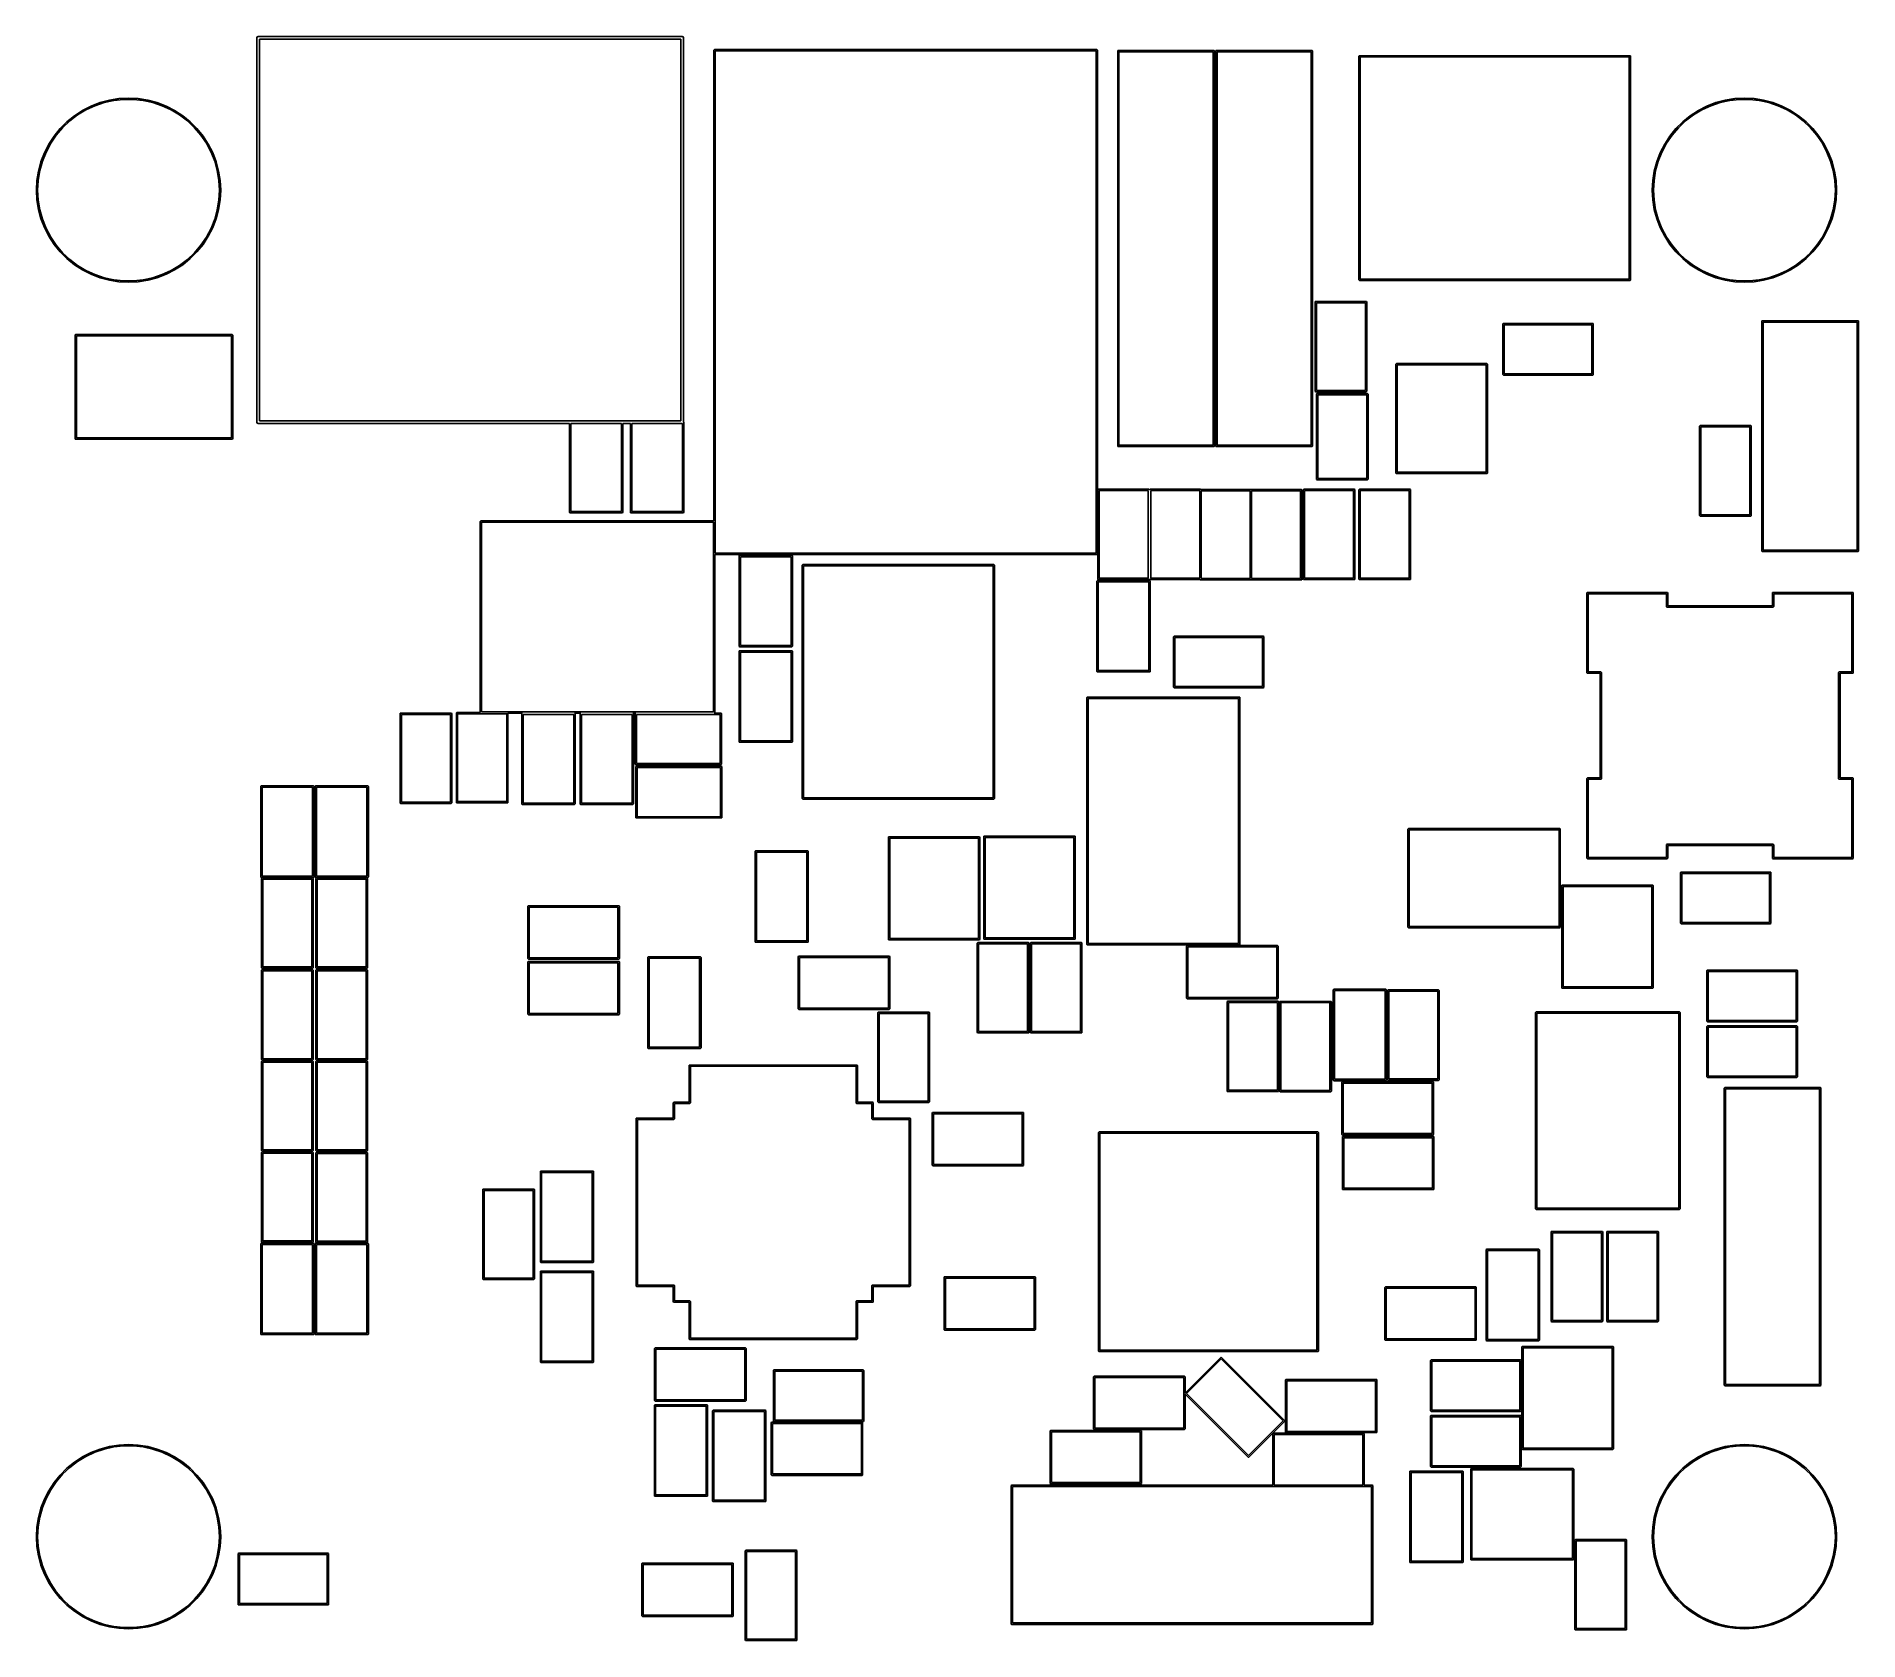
# Model space of a CAD drawing. Extents: x 0.06 to 2.77, y -2.35 to 0.03.
import ezdxf

# ---------------------------------------------------------------- set-up
doc = ezdxf.new("R2010")
doc.units = 0
doc.header["$MEASUREMENT"] = 0
doc.layers.add('BLACK', color=7, linetype='CONTINUOUS')

msp = doc.modelspace()

# ---------------------------------------------------------------- linework, layer by layer
at = {"layer": 'BLACK', "linetype": 'CONTINUOUS'}
for p, q in [((0.3866, 0.0303), (0.3872, 0.0317)), ((0.3866, -0.5405), (0.3866, 0.0303)), ((0.3872, 0.0317), (0.3886, 0.0323)), ((0.3886, 0.0323), (1.0185, 0.0323)), ((0.3906, 0.0284), (0.3906, -0.5386)), ((1.0165, 0.0284), (0.3906, 0.0284)), ((1.0165, -0.5386), (1.0165, 0.0284)), ((1.0185, 0.0323), (1.0199, 0.0317)), ((1.0199, 0.0317), (1.0205, 0.0303)), ((1.0205, 0.0303), (1.0205, -0.5401)), ((1.0655, 0.0118), (1.0658, 0.0125)), ((1.0655, -0.6872), (1.0655, 0.0118)), ((1.0658, 0.0125), (1.0665, 0.0128)), ((1.0665, 0.0128), (1.6342, 0.0128)), ((1.0675, 0.0108), (1.0675, -0.7352)), ((1.6333, 0.0108), (1.0675, 0.0108)), ((1.6333, -0.7352), (1.6333, 0.0108)), ((1.6342, 0.0128), (1.6349, 0.0125)), ((1.6349, 0.0125), (1.6352, 0.0118)), ((1.6352, 0.0118), (1.6352, -0.7362)), ((1.6652, 0.0106), (1.6655, 0.0113)), ((1.6652, -0.576), (1.6652, 0.0106)), ((1.6655, 0.0113), (1.6661, 0.0116)), ((1.6661, 0.0116), (1.8079, 0.0116)), ((1.6671, 0.0096), (1.6671, -0.575)), ((1.8069, 0.0096), (1.6671, 0.0096)), ((1.8069, -0.575), (1.8069, 0.0096)), ((1.8079, 0.0116), (1.8086, 0.0113)), ((1.8086, 0.0113), (1.8089, 0.0106)), ((1.8089, 0.0106), (1.8089, -0.576)), ((1.8108, 0.0106), (1.8111, 0.0113)), ((1.8108, -0.576), (1.8108, 0.0106)), ((1.8111, 0.0113), (1.8118, 0.0116)), ((1.8118, 0.0116), (1.9535, 0.0116)), ((1.8128, 0.0096), (1.8128, -0.575)), ((1.9526, 0.0096), (1.8128, 0.0096)), ((1.9526, -0.575), (1.9526, 0.0096)), ((1.9535, 0.0116), (1.9542, 0.0113)), ((1.9542, 0.0113), (1.9545, 0.0106)), ((1.9545, 0.0106), (1.9545, -0.576)), ((2.0234, 0.0028), (2.0237, 0.0035)), ((2.0234, -0.3291), (2.0234, 0.0028)), ((2.0237, 0.0035), (2.0244, 0.0037)), ((2.0244, 0.0037), (2.426, 0.0037)), ((2.0254, 0.0018), (2.0254, -0.3281)), ((2.425, 0.0018), (2.0254, 0.0018)), ((2.425, -0.3281), (2.425, 0.0018)), ((2.426, 0.0037), (2.4267, 0.0035)), ((2.4267, 0.0035), (2.427, 0.0028)), ((2.427, 0.0028), (2.427, -0.3291)), ((0.1156, -0.0854), (0.1277, -0.0776)), ((0.1328, -0.0768), (0.1203, -0.0843)), ((0.1277, -0.0776), (0.1404, -0.0711)), ((0.1461, -0.0706), (0.1328, -0.0768)), ((0.1404, -0.0711), (0.1538, -0.0659)), ((0.1599, -0.0659), (0.1461, -0.0706)), ((0.1538, -0.0659), (0.1676, -0.0622)), ((0.1742, -0.0628), (0.1599, -0.0659)), ((0.1676, -0.0622), (0.1818, -0.06)), ((0.1888, -0.0612), (0.1742, -0.0628)), ((0.1818, -0.06), (0.1961, -0.0593)), ((0.2034, -0.0612), (0.1888, -0.0612)), ((0.1961, -0.0593), (0.2104, -0.06)), ((0.2179, -0.0628), (0.2034, -0.0612)), ((0.2104, -0.06), (0.2245, -0.0622)), ((0.2322, -0.0659), (0.2179, -0.0628)), ((0.2245, -0.0622), (0.2383, -0.0659)), ((0.246, -0.0706), (0.2322, -0.0659)), ((0.2383, -0.0659), (0.2517, -0.0711)), ((0.2593, -0.0768), (0.246, -0.0706)), ((0.2517, -0.0711), (0.2645, -0.0776)), ((0.2718, -0.0843), (0.2593, -0.0768)), ((0.2645, -0.0776), (0.2765, -0.0854)), ((2.5156, -0.0854), (2.5277, -0.0776)), ((2.5328, -0.0768), (2.5203, -0.0843)), ((2.5277, -0.0776), (2.5404, -0.0711)), ((2.5461, -0.0706), (2.5328, -0.0768)), ((2.5404, -0.0711), (2.5538, -0.0659)), ((2.5599, -0.0659), (2.5461, -0.0706)), ((2.5538, -0.0659), (2.5676, -0.0622)), ((2.5742, -0.0628), (2.5599, -0.0659)), ((2.5676, -0.0622), (2.5818, -0.06)), ((2.5888, -0.0612), (2.5742, -0.0628)), ((2.5818, -0.06), (2.5961, -0.0593)), ((2.6034, -0.0612), (2.5888, -0.0612)), ((2.5961, -0.0593), (2.6104, -0.06)), ((2.6179, -0.0628), (2.6034, -0.0612)), ((2.6104, -0.06), (2.6245, -0.0622)), ((2.6322, -0.0659), (2.6179, -0.0628)), ((2.6245, -0.0622), (2.6383, -0.0659)), ((2.646, -0.0706), (2.6322, -0.0659)), ((2.6383, -0.0659), (2.6517, -0.0711)), ((2.6593, -0.0768), (2.646, -0.0706)), ((2.6517, -0.0711), (2.6645, -0.0776)), ((2.6719, -0.0843), (2.6593, -0.0768)), ((2.6645, -0.0776), (2.6765, -0.0854)), ((0.0854, -0.1156), (0.0944, -0.1045)), ((0.098, -0.1032), (0.0886, -0.1143)), ((0.0944, -0.1045), (0.1045, -0.0944)), ((0.1086, -0.0931), (0.098, -0.1032)), ((0.1045, -0.0944), (0.1156, -0.0854)), ((0.1203, -0.0843), (0.1086, -0.0931)), ((0.2835, -0.0931), (0.2718, -0.0843)), ((0.2765, -0.0854), (0.2876, -0.0944)), ((0.2941, -0.1032), (0.2835, -0.0931)), ((0.2876, -0.0944), (0.2977, -0.1045)), ((0.3036, -0.1143), (0.2941, -0.1032)), ((0.2977, -0.1045), (0.3067, -0.1156)), ((2.4854, -0.1156), (2.4944, -0.1045)), ((2.498, -0.1032), (2.4886, -0.1143)), ((2.4944, -0.1045), (2.5045, -0.0944)), ((2.5086, -0.0931), (2.498, -0.1032)), ((2.5045, -0.0944), (2.5156, -0.0854)), ((2.5203, -0.0843), (2.5086, -0.0931)), ((2.6835, -0.0931), (2.6719, -0.0843)), ((2.6765, -0.0854), (2.6876, -0.0944)), ((2.6941, -0.1032), (2.6835, -0.0931)), ((2.6876, -0.0944), (2.6977, -0.1045)), ((2.7036, -0.1143), (2.6941, -0.1032)), ((2.6977, -0.1045), (2.7067, -0.1156)), ((0.0711, -0.1404), (0.0776, -0.1277)), ((0.0804, -0.1264), (0.0735, -0.1394)), ((0.0776, -0.1277), (0.0854, -0.1156)), ((0.0886, -0.1143), (0.0804, -0.1264)), ((0.3118, -0.1264), (0.3036, -0.1143)), ((0.3067, -0.1156), (0.3145, -0.1277)), ((0.3186, -0.1394), (0.3118, -0.1264)), ((0.3145, -0.1277), (0.321, -0.1404)), ((2.4711, -0.1404), (2.4776, -0.1277)), ((2.4804, -0.1264), (2.4735, -0.1394)), ((2.4776, -0.1277), (2.4854, -0.1156)), ((2.4886, -0.1143), (2.4804, -0.1264)), ((2.7118, -0.1264), (2.7036, -0.1143)), ((2.7067, -0.1156), (2.7145, -0.1277)), ((2.7186, -0.1394), (2.7118, -0.1264)), ((2.7145, -0.1277), (2.721, -0.1404)), ((0.0622, -0.1676), (0.0659, -0.1538)), ((0.0681, -0.1529), (0.0642, -0.167)), ((0.0659, -0.1538), (0.0711, -0.1404)), ((0.0735, -0.1394), (0.0681, -0.1529)), ((0.324, -0.1529), (0.3186, -0.1394)), ((0.321, -0.1404), (0.3262, -0.1538)), ((0.3279, -0.167), (0.324, -0.1529)), ((0.3262, -0.1538), (0.3299, -0.1676)), ((2.4622, -0.1676), (2.4659, -0.1538)), ((2.4681, -0.1529), (2.4642, -0.167)), ((2.4659, -0.1538), (2.4711, -0.1404)), ((2.4735, -0.1394), (2.4681, -0.1529)), ((2.724, -0.1529), (2.7186, -0.1394)), ((2.721, -0.1404), (2.7262, -0.1538)), ((2.7279, -0.167), (2.724, -0.1529)), ((2.7262, -0.1538), (2.7299, -0.1676)), ((0.0593, -0.1961), (0.06, -0.1818)), ((0.06, -0.1818), (0.0622, -0.1676)), ((0.0618, -0.1815), (0.061, -0.1961)), ((0.0642, -0.167), (0.0618, -0.1815)), ((0.3303, -0.1815), (0.3279, -0.167)), ((0.3299, -0.1676), (0.3321, -0.1818)), ((0.3311, -0.1961), (0.3303, -0.1815)), ((0.3321, -0.1818), (0.3329, -0.1961)), ((2.4592, -0.1961), (2.46, -0.1818)), ((2.46, -0.1818), (2.4622, -0.1676)), ((2.4618, -0.1815), (2.461, -0.1961)), ((2.4642, -0.167), (2.4618, -0.1815)), ((2.7303, -0.1815), (2.7279, -0.167)), ((2.7299, -0.1676), (2.7321, -0.1818)), ((2.7311, -0.1961), (2.7303, -0.1815)), ((2.7321, -0.1818), (2.7329, -0.1961)), ((0.06, -0.2104), (0.0593, -0.1961)), ((0.0622, -0.2245), (0.06, -0.2104)), ((0.061, -0.1961), (0.0618, -0.2107)), ((0.0618, -0.2107), (0.0642, -0.2251)), ((0.3279, -0.2251), (0.3303, -0.2107)), ((0.3321, -0.2104), (0.3299, -0.2245)), ((0.3303, -0.2107), (0.3311, -0.1961)), ((0.3329, -0.1961), (0.3321, -0.2104)), ((2.46, -0.2104), (2.4592, -0.1961)), ((2.4622, -0.2245), (2.46, -0.2104)), ((2.461, -0.1961), (2.4618, -0.2107)), ((2.4618, -0.2107), (2.4642, -0.2251)), ((2.7279, -0.2251), (2.7303, -0.2107)), ((2.7321, -0.2104), (2.7299, -0.2245)), ((2.7303, -0.2107), (2.7311, -0.1961)), ((2.7329, -0.1961), (2.7321, -0.2104)), ((0.0659, -0.2383), (0.0622, -0.2245)), ((0.0642, -0.2251), (0.0681, -0.2392)), ((0.0711, -0.2517), (0.0659, -0.2383)), ((0.0681, -0.2392), (0.0735, -0.2528)), ((0.3186, -0.2528), (0.324, -0.2392)), ((0.3262, -0.2383), (0.321, -0.2517)), ((0.324, -0.2392), (0.3279, -0.2251)), ((0.3299, -0.2245), (0.3262, -0.2383)), ((2.4659, -0.2383), (2.4622, -0.2245)), ((2.4642, -0.2251), (2.4681, -0.2392)), ((2.4711, -0.2517), (2.4659, -0.2383)), ((2.4681, -0.2392), (2.4735, -0.2528)), ((2.7186, -0.2528), (2.724, -0.2392)), ((2.7262, -0.2383), (2.721, -0.2517)), ((2.724, -0.2392), (2.7279, -0.2251)), ((2.7299, -0.2245), (2.7262, -0.2383)), ((0.0776, -0.2645), (0.0711, -0.2517)), ((0.0735, -0.2528), (0.0804, -0.2657)), ((0.0854, -0.2765), (0.0776, -0.2645)), ((0.0804, -0.2657), (0.0886, -0.2778)), ((0.3036, -0.2778), (0.3118, -0.2657)), ((0.3145, -0.2645), (0.3067, -0.2765)), ((0.3118, -0.2657), (0.3186, -0.2528)), ((0.321, -0.2517), (0.3145, -0.2645)), ((2.4776, -0.2645), (2.4711, -0.2517)), ((2.4735, -0.2528), (2.4804, -0.2657)), ((2.4854, -0.2765), (2.4776, -0.2645)), ((2.4804, -0.2657), (2.4886, -0.2778)), ((2.7036, -0.2778), (2.7118, -0.2657)), ((2.7145, -0.2645), (2.7067, -0.2765)), ((2.7118, -0.2657), (2.7186, -0.2528)), ((2.721, -0.2517), (2.7145, -0.2645)), ((0.0944, -0.2876), (0.0854, -0.2765)), ((0.0886, -0.2778), (0.098, -0.2889)), ((0.1045, -0.2977), (0.0944, -0.2876)), ((0.098, -0.2889), (0.1086, -0.299)), ((0.2835, -0.299), (0.2941, -0.2889)), ((0.2977, -0.2876), (0.2876, -0.2977)), ((0.2941, -0.2889), (0.3036, -0.2778)), ((0.3067, -0.2765), (0.2977, -0.2876)), ((2.4944, -0.2876), (2.4854, -0.2765)), ((2.4886, -0.2778), (2.498, -0.2889)), ((2.5045, -0.2977), (2.4944, -0.2876)), ((2.498, -0.2889), (2.5086, -0.299)), ((2.6835, -0.299), (2.6941, -0.2889)), ((2.6977, -0.2876), (2.6876, -0.2977)), ((2.6941, -0.2889), (2.7036, -0.2778)), ((2.7067, -0.2765), (2.6977, -0.2876)), ((0.1156, -0.3067), (0.1045, -0.2977)), ((0.1086, -0.299), (0.1203, -0.3078)), ((0.1277, -0.3145), (0.1156, -0.3067)), ((0.1203, -0.3078), (0.1328, -0.3154)), ((0.1404, -0.321), (0.1277, -0.3145)), ((0.1328, -0.3154), (0.1461, -0.3215)), ((0.1538, -0.3262), (0.1404, -0.321)), ((0.1461, -0.3215), (0.1599, -0.3262)), ((0.2322, -0.3262), (0.246, -0.3215)), ((0.2517, -0.321), (0.2383, -0.3262)), ((0.246, -0.3215), (0.2593, -0.3154)), ((0.2645, -0.3145), (0.2517, -0.321)), ((0.2593, -0.3154), (0.2718, -0.3078)), ((0.2765, -0.3067), (0.2645, -0.3145)), ((0.2718, -0.3078), (0.2835, -0.299)), ((0.2876, -0.2977), (0.2765, -0.3067)), ((2.5156, -0.3067), (2.5045, -0.2977)), ((2.5086, -0.299), (2.5203, -0.3078)), ((2.5277, -0.3145), (2.5156, -0.3067)), ((2.5203, -0.3078), (2.5328, -0.3154)), ((2.5404, -0.321), (2.5277, -0.3145)), ((2.5328, -0.3154), (2.5461, -0.3215)), ((2.5538, -0.3262), (2.5404, -0.321)), ((2.5461, -0.3215), (2.5599, -0.3262)), ((2.6322, -0.3262), (2.646, -0.3215)), ((2.6517, -0.321), (2.6383, -0.3262)), ((2.646, -0.3215), (2.6593, -0.3154)), ((2.6645, -0.3145), (2.6517, -0.321)), ((2.6593, -0.3154), (2.6719, -0.3078)), ((2.6765, -0.3067), (2.6645, -0.3145)), ((2.6719, -0.3078), (2.6835, -0.299)), ((2.6876, -0.2977), (2.6765, -0.3067)), ((0.1676, -0.3299), (0.1538, -0.3262)), ((0.1599, -0.3262), (0.1742, -0.3293)), ((0.1818, -0.3321), (0.1676, -0.3299)), ((0.1742, -0.3293), (0.1888, -0.3309)), ((0.1961, -0.3329), (0.1818, -0.3321)), ((0.1888, -0.3309), (0.2034, -0.3309)), ((0.2104, -0.3321), (0.1961, -0.3329)), ((0.2034, -0.3309), (0.2179, -0.3293)), ((0.2245, -0.3299), (0.2104, -0.3321)), ((0.2179, -0.3293), (0.2322, -0.3262)), ((0.2383, -0.3262), (0.2245, -0.3299)), ((2.0237, -0.3298), (2.0234, -0.3291)), ((2.0244, -0.3301), (2.0237, -0.3298)), ((2.426, -0.3301), (2.0244, -0.3301)), ((2.0254, -0.3281), (2.425, -0.3281)), ((2.4267, -0.3298), (2.426, -0.3301)), ((2.427, -0.3291), (2.4267, -0.3298)), ((2.5676, -0.3299), (2.5538, -0.3262)), ((2.5599, -0.3262), (2.5742, -0.3293)), ((2.5818, -0.3321), (2.5676, -0.3299)), ((2.5742, -0.3293), (2.5888, -0.3309)), ((2.5961, -0.3329), (2.5818, -0.3321)), ((2.5888, -0.3309), (2.6034, -0.3309)), ((2.6104, -0.3321), (2.5961, -0.3329)), ((2.6034, -0.3309), (2.6179, -0.3293)), ((2.6245, -0.3299), (2.6104, -0.3321)), ((2.6179, -0.3293), (2.6322, -0.3262)), ((2.6383, -0.3262), (2.6245, -0.3299)), ((1.9585, -0.3622), (1.9587, -0.3615)), ((1.9585, -0.4945), (1.9585, -0.3622)), ((1.9587, -0.3615), (1.9594, -0.3612)), ((1.9594, -0.3612), (2.0343, -0.3612)), ((1.9604, -0.3632), (1.9604, -0.4935)), ((2.0333, -0.3632), (1.9604, -0.3632)), ((2.0333, -0.4935), (2.0333, -0.3632)), ((2.0343, -0.3612), (2.0349, -0.3615)), ((2.0349, -0.3615), (2.0352, -0.3622)), ((2.0352, -0.3622), (2.0352, -0.4945)), ((2.2373, -0.3949), (2.2376, -0.3942)), ((2.2373, -0.4697), (2.2373, -0.3949)), ((2.2376, -0.3942), (2.2383, -0.3939)), ((2.2383, -0.3939), (2.3706, -0.3939)), ((2.2393, -0.3959), (2.2393, -0.4687)), ((2.3696, -0.3959), (2.2393, -0.3959)), ((2.3696, -0.4687), (2.3696, -0.3959)), ((2.3706, -0.3939), (2.3713, -0.3942)), ((2.3713, -0.3942), (2.3716, -0.3949)), ((2.3716, -0.3949), (2.3716, -0.4697)), ((2.6218, -0.3909), (2.6221, -0.3902)), ((2.6218, -0.7315), (2.6218, -0.3909)), ((2.6221, -0.3902), (2.6228, -0.39)), ((2.6228, -0.39), (2.7646, -0.39)), ((2.6238, -0.3919), (2.6238, -0.7305)), ((2.7636, -0.3919), (2.6238, -0.3919)), ((2.7636, -0.7305), (2.7636, -0.3919)), ((2.7646, -0.39), (2.7653, -0.3902)), ((2.7653, -0.3902), (2.7656, -0.3909)), ((2.7656, -0.3909), (2.7656, -0.7315)), ((0.1166, -0.4114), (0.1169, -0.4107)), ((0.1166, -0.565), (0.1166, -0.4114)), ((0.1169, -0.4107), (0.1176, -0.4104)), ((0.1176, -0.4104), (0.3499, -0.4104)), ((0.1186, -0.4124), (0.1186, -0.564)), ((0.3489, -0.4124), (0.1186, -0.4124)), ((0.3489, -0.564), (0.3489, -0.4124)), ((0.3499, -0.4104), (0.3506, -0.4107)), ((0.3506, -0.4107), (0.3509, -0.4114)), ((0.3509, -0.4114), (0.3509, -0.565)), ((2.0785, -0.4547), (2.0788, -0.454)), ((2.0785, -0.6161), (2.0785, -0.4547)), ((2.0788, -0.454), (2.0795, -0.4537)), ((2.0795, -0.4537), (2.2134, -0.4537)), ((2.0805, -0.4557), (2.0805, -0.6151)), ((2.2124, -0.4557), (2.0805, -0.4557)), ((2.2124, -0.6151), (2.2124, -0.4557)), ((2.2134, -0.4537), (2.2141, -0.454)), ((2.2141, -0.454), (2.2144, -0.4547)), ((2.2144, -0.4547), (2.2144, -0.6161)), ((2.2376, -0.4704), (2.2373, -0.4697)), ((2.2383, -0.4707), (2.2376, -0.4704)), ((2.3706, -0.4707), (2.2383, -0.4707)), ((2.2393, -0.4687), (2.3696, -0.4687)), ((2.3713, -0.4704), (2.3706, -0.4707)), ((2.3716, -0.4697), (2.3713, -0.4704)), ((1.9587, -0.4952), (1.9585, -0.4945)), ((1.9594, -0.4955), (1.9587, -0.4952)), ((2.0343, -0.4955), (1.9594, -0.4955)), ((1.9604, -0.4935), (2.0333, -0.4935)), ((1.9604, -0.4992), (1.9607, -0.4985)), ((1.9604, -0.6252), (1.9604, -0.4992)), ((1.9607, -0.4985), (1.9614, -0.4982)), ((1.9614, -0.4982), (2.0362, -0.4982)), ((1.9624, -0.5002), (1.9624, -0.6242)), ((2.0352, -0.5002), (1.9624, -0.5002)), ((2.0349, -0.4952), (2.0343, -0.4955)), ((2.0352, -0.4945), (2.0349, -0.4952)), ((2.0352, -0.6242), (2.0352, -0.5002)), ((2.0362, -0.4982), (2.0369, -0.4985)), ((2.0369, -0.4985), (2.0372, -0.4992)), ((2.0372, -0.4992), (2.0372, -0.6252)), ((0.3872, -0.5419), (0.3866, -0.5405)), ((0.3866, -0.5405), (0.3866, -0.5405)), ((0.3906, -0.5386), (1.0165, -0.5386)), ((1.0205, -0.5401), (1.0207, -0.5406)), ((1.0207, -0.5406), (1.0207, -0.6744)), ((0.1169, -0.5657), (0.1166, -0.565)), ((0.1176, -0.5659), (0.1169, -0.5657)), ((0.3499, -0.5659), (0.1176, -0.5659)), ((0.1186, -0.564), (0.3489, -0.564)), ((0.3506, -0.5657), (0.3499, -0.5659)), ((0.3509, -0.565), (0.3506, -0.5657)), ((0.3886, -0.5425), (0.3872, -0.5419)), ((0.851, -0.5425), (0.3886, -0.5425)), ((0.851, -0.6744), (0.851, -0.5425)), ((0.853, -0.5425), (0.853, -0.6734)), ((0.9282, -0.5425), (0.853, -0.5425)), ((0.9282, -0.6734), (0.9282, -0.5425)), ((0.9415, -0.5425), (0.9301, -0.5425)), ((0.9301, -0.5425), (0.9301, -0.6744)), ((0.9415, -0.6744), (0.9415, -0.5425)), ((1.0185, -0.5425), (0.9435, -0.5425)), ((0.9435, -0.5425), (0.9435, -0.6734)), ((1.0187, -0.5424), (1.0185, -0.5425)), ((1.0187, -0.6734), (1.0187, -0.5424)), ((2.5293, -0.5468), (2.5296, -0.5461)), ((2.5293, -0.679), (2.5293, -0.5468)), ((2.5296, -0.5461), (2.5303, -0.5458)), ((2.5303, -0.5458), (2.6051, -0.5458)), ((2.5313, -0.5477), (2.5313, -0.6781)), ((2.6041, -0.5477), (2.5313, -0.5477)), ((2.6041, -0.6781), (2.6041, -0.5477)), ((2.6051, -0.5458), (2.6058, -0.5461)), ((2.6058, -0.5461), (2.6061, -0.5468)), ((2.6061, -0.5468), (2.6061, -0.679)), ((1.6655, -0.5767), (1.6652, -0.576)), ((1.6652, -0.576), (1.6652, -0.576)), ((1.6661, -0.577), (1.6655, -0.5767)), ((1.8079, -0.577), (1.6661, -0.577)), ((1.6671, -0.575), (1.8069, -0.575)), ((1.8086, -0.5767), (1.8079, -0.577)), ((1.8089, -0.576), (1.8086, -0.5767)), ((1.8111, -0.5767), (1.8108, -0.576)), ((1.8118, -0.577), (1.8111, -0.5767)), ((1.9535, -0.577), (1.8118, -0.577)), ((1.8128, -0.575), (1.9526, -0.575)), ((1.9542, -0.5767), (1.9535, -0.577)), ((1.9545, -0.576), (1.9542, -0.5767)), ((2.0788, -0.6168), (2.0785, -0.6161)), ((2.0795, -0.6171), (2.0788, -0.6168)), ((2.2134, -0.6171), (2.0795, -0.6171)), ((2.0805, -0.6151), (2.2124, -0.6151)), ((2.2141, -0.6168), (2.2134, -0.6171)), ((2.2144, -0.6161), (2.2141, -0.6168)), ((1.6356, -0.6412), (1.6359, -0.6405)), ((1.6356, -0.7735), (1.6356, -0.6412)), ((1.6359, -0.6405), (1.6366, -0.6403)), ((1.6366, -0.6403), (1.7114, -0.6403)), ((1.6376, -0.6422), (1.6376, -0.7725)), ((1.7104, -0.6422), (1.6376, -0.6422)), ((1.7104, -0.7725), (1.7104, -0.6422)), ((1.7114, -0.6403), (1.7121, -0.6405)), ((1.7121, -0.6405), (1.7124, -0.6412)), ((1.7124, -0.6412), (1.7127, -0.6405)), ((1.7127, -0.6405), (1.7134, -0.6403)), ((1.7134, -0.6403), (1.7882, -0.6403)), ((1.7144, -0.6422), (1.7144, -0.7725)), ((1.7872, -0.6422), (1.7144, -0.6422)), ((1.7872, -0.7725), (1.7872, -0.6422)), ((1.7882, -0.6403), (1.7889, -0.6405)), ((1.7889, -0.6405), (1.789, -0.6407)), ((1.789, -0.6407), (1.863, -0.6407)), ((1.7892, -0.6427), (1.7892, -0.773)), ((1.862, -0.6427), (1.7892, -0.6427)), ((1.862, -0.773), (1.862, -0.6427)), ((1.863, -0.6407), (1.9378, -0.6407)), ((1.864, -0.6427), (1.864, -0.773)), ((1.9368, -0.6427), (1.864, -0.6427)), ((1.9368, -0.773), (1.9368, -0.6427)), ((1.9378, -0.6407), (1.9385, -0.641)), ((1.9385, -0.641), (1.9388, -0.6417)), ((1.9388, -0.6417), (1.9388, -0.774)), ((1.9407, -0.6412), (1.941, -0.6405)), ((1.9407, -0.7735), (1.9407, -0.6412)), ((1.941, -0.6405), (1.9417, -0.6403)), ((1.9417, -0.6403), (2.0165, -0.6403)), ((1.9427, -0.6422), (1.9427, -0.7725)), ((2.0156, -0.6422), (1.9427, -0.6422)), ((1.9607, -0.6259), (1.9604, -0.6252)), ((1.9614, -0.6262), (1.9607, -0.6259)), ((2.0362, -0.6262), (1.9614, -0.6262)), ((1.9624, -0.6242), (2.0352, -0.6242)), ((2.0156, -0.7725), (2.0156, -0.6422)), ((2.0165, -0.6403), (2.0172, -0.6405)), ((2.0172, -0.6405), (2.0175, -0.6412)), ((2.0175, -0.6412), (2.0175, -0.7735)), ((2.0234, -0.6412), (2.0237, -0.6405)), ((2.0234, -0.7735), (2.0234, -0.6412)), ((2.0237, -0.6405), (2.0244, -0.6403)), ((2.0244, -0.6403), (2.0992, -0.6403)), ((2.0254, -0.6422), (2.0254, -0.7725)), ((2.0982, -0.6422), (2.0254, -0.6422)), ((2.0369, -0.6259), (2.0362, -0.6262)), ((2.0372, -0.6252), (2.0369, -0.6259)), ((2.0982, -0.7725), (2.0982, -0.6422)), ((2.0992, -0.6403), (2.0999, -0.6405)), ((2.0999, -0.6405), (2.1002, -0.6412)), ((2.1002, -0.6412), (2.1002, -0.7735)), ((0.8513, -0.6751), (0.851, -0.6744)), ((0.852, -0.6754), (0.8513, -0.6751)), ((0.9291, -0.6754), (0.852, -0.6754)), ((0.853, -0.6734), (0.9282, -0.6734)), ((0.9298, -0.6751), (0.9291, -0.6754)), ((0.9301, -0.6744), (0.9298, -0.6751)), ((0.9418, -0.6751), (0.9415, -0.6744)), ((0.9425, -0.6754), (0.9418, -0.6751)), ((1.0197, -0.6754), (0.9425, -0.6754)), ((0.9435, -0.6734), (1.0187, -0.6734)), ((1.0204, -0.6751), (1.0197, -0.6754)), ((1.0207, -0.6744), (1.0204, -0.6751)), ((0.7183, -0.6882), (0.7186, -0.6875)), ((0.7183, -0.9717), (0.7183, -0.6882)), ((0.7186, -0.6875), (0.7193, -0.6872)), ((0.7193, -0.6872), (1.0655, -0.6872)), ((0.7203, -0.6892), (0.7203, -0.9707)), ((1.0648, -0.6892), (0.7203, -0.6892)), ((1.0648, -0.9707), (1.0648, -0.6892)), ((2.5296, -0.6797), (2.5293, -0.679)), ((2.5303, -0.68), (2.5296, -0.6797)), ((2.6051, -0.68), (2.5303, -0.68)), ((2.5313, -0.6781), (2.6041, -0.6781)), ((2.6058, -0.6797), (2.6051, -0.68)), ((2.6061, -0.679), (2.6058, -0.6797)), ((2.6238, -0.7305), (2.7636, -0.7305)), ((1.6342, -0.7372), (1.0667, -0.7372)), ((1.0667, -0.7372), (1.0667, -0.9717)), ((1.0675, -0.7352), (1.6333, -0.7352)), ((1.103, -0.7394), (1.1032, -0.7387)), ((1.103, -0.8732), (1.103, -0.7394)), ((1.1032, -0.7387), (1.1039, -0.7384)), ((1.1039, -0.7384), (1.1811, -0.7384)), ((1.1049, -0.7404), (1.1049, -0.8722)), ((1.1801, -0.7404), (1.1049, -0.7404)), ((1.1801, -0.8722), (1.1801, -0.7404)), ((1.1811, -0.7384), (1.1818, -0.7387)), ((1.1818, -0.7387), (1.1821, -0.7394)), ((1.1821, -0.7394), (1.1821, -0.8732)), ((1.1966, -0.7531), (1.1969, -0.7525)), ((1.1966, -1.0996), (1.1966, -0.7531)), ((1.1969, -0.7525), (1.1976, -0.7522)), ((1.1976, -0.7522), (1.4811, -0.7522)), ((1.1986, -0.7541), (1.1986, -1.0986)), ((1.4801, -0.7541), (1.1986, -0.7541)), ((1.4801, -1.0986), (1.4801, -0.7541)), ((1.4811, -0.7522), (1.4818, -0.7525)), ((1.4818, -0.7525), (1.4821, -0.7531)), ((1.4821, -0.7531), (1.4821, -1.0996)), ((1.6349, -0.7369), (1.6342, -0.7372)), ((1.6352, -0.7362), (1.6349, -0.7369)), ((2.6221, -0.7322), (2.6218, -0.7315)), ((2.6228, -0.7325), (2.6221, -0.7322)), ((2.7646, -0.7325), (2.6228, -0.7325)), ((2.7653, -0.7322), (2.7646, -0.7325)), ((2.7656, -0.7315), (2.7653, -0.7322)), ((1.6344, -0.7768), (1.6347, -0.7761)), ((1.6344, -0.9106), (1.6344, -0.7768)), ((1.6347, -0.7761), (1.6354, -0.7758)), ((1.6354, -0.7758), (1.7126, -0.7758)), ((1.6359, -0.7742), (1.6356, -0.7735)), ((1.6366, -0.7745), (1.6359, -0.7742)), ((1.6364, -0.7778), (1.6364, -0.9096)), ((1.7116, -0.7778), (1.6364, -0.7778)), ((1.7114, -0.7745), (1.6366, -0.7745)), ((1.6376, -0.7725), (1.7104, -0.7725)), ((1.7121, -0.7742), (1.7114, -0.7745)), ((1.7116, -0.9096), (1.7116, -0.7778)), ((1.7124, -0.7735), (1.7121, -0.7742)), ((1.7127, -0.7742), (1.7124, -0.7735)), ((1.7126, -0.7758), (1.7133, -0.7761)), ((1.7134, -0.7745), (1.7127, -0.7742)), ((1.7133, -0.7761), (1.7136, -0.7768)), ((1.7874, -0.7745), (1.7134, -0.7745)), ((1.7136, -0.7768), (1.7136, -0.9106)), ((1.7144, -0.7725), (1.7872, -0.7725)), ((1.7875, -0.7747), (1.7874, -0.7745)), ((1.7882, -0.775), (1.7875, -0.7747)), ((1.863, -0.775), (1.7882, -0.775)), ((1.7892, -0.773), (1.862, -0.773)), ((1.9378, -0.775), (1.863, -0.775)), ((1.864, -0.773), (1.9368, -0.773)), ((1.9385, -0.7747), (1.9378, -0.775)), ((1.9388, -0.774), (1.9385, -0.7747)), ((1.941, -0.7742), (1.9407, -0.7735)), ((1.9417, -0.7745), (1.941, -0.7742)), ((2.0165, -0.7745), (1.9417, -0.7745)), ((1.9427, -0.7725), (2.0156, -0.7725)), ((2.0172, -0.7742), (2.0165, -0.7745)), ((2.0175, -0.7735), (2.0172, -0.7742)), ((2.0237, -0.7742), (2.0234, -0.7735)), ((2.0244, -0.7745), (2.0237, -0.7742)), ((2.0992, -0.7745), (2.0244, -0.7745)), ((2.0254, -0.7725), (2.0982, -0.7725)), ((2.0999, -0.7742), (2.0992, -0.7745)), ((2.1002, -0.7735), (2.0999, -0.7742)), ((2.362, -0.7945), (2.3623, -0.7938)), ((2.362, -0.9126), (2.362, -0.7945)), ((2.3623, -0.7938), (2.363, -0.7935)), ((2.363, -0.7935), (2.4811, -0.7935)), ((2.364, -0.7955), (2.364, -0.9116)), ((2.4801, -0.7955), (2.364, -0.7955)), ((2.4801, -0.8142), (2.4801, -0.7955)), ((2.4811, -0.7935), (2.4818, -0.7938)), ((2.4818, -0.7938), (2.4821, -0.7945)), ((2.4821, -0.7945), (2.4821, -0.8132)), ((2.6376, -0.7945), (2.6379, -0.7938)), ((2.6376, -0.8132), (2.6376, -0.7945)), ((2.6379, -0.7938), (2.6386, -0.7935)), ((2.6386, -0.7935), (2.7567, -0.7935)), ((2.7557, -0.7955), (2.6396, -0.7955)), ((2.6396, -0.7955), (2.6396, -0.8142)), ((2.7557, -0.9116), (2.7557, -0.7955)), ((2.7567, -0.7935), (2.7574, -0.7938)), ((2.7574, -0.7938), (2.7577, -0.7945)), ((2.7577, -0.7945), (2.7577, -0.9126)), ((2.4804, -0.8149), (2.4801, -0.8142)), ((2.4811, -0.8152), (2.4804, -0.8149)), ((2.6386, -0.8152), (2.4811, -0.8152)), ((2.4821, -0.8132), (2.6376, -0.8132)), ((2.6393, -0.8149), (2.6386, -0.8152)), ((2.6396, -0.8142), (2.6393, -0.8149)), ((1.7481, -0.8594), (1.7484, -0.8588)), ((1.7481, -0.9343), (1.7481, -0.8594)), ((1.7484, -0.8588), (1.7491, -0.8585)), ((1.7491, -0.8585), (1.8814, -0.8585)), ((1.7501, -0.8604), (1.7501, -0.9333)), ((1.8804, -0.8604), (1.7501, -0.8604)), ((1.8804, -0.9333), (1.8804, -0.8604)), ((1.8814, -0.8585), (1.8821, -0.8588)), ((1.8821, -0.8588), (1.8824, -0.8594)), ((1.8824, -0.8594), (1.8824, -0.9343)), ((1.1032, -0.8739), (1.103, -0.8732)), ((1.103, -0.8732), (1.103, -0.8732)), ((1.103, -0.8811), (1.1032, -0.8804)), ((1.103, -1.015), (1.103, -0.8811)), ((1.1039, -0.8742), (1.1032, -0.8739)), ((1.1032, -0.8804), (1.1039, -0.8801)), ((1.1811, -0.8742), (1.1039, -0.8742)), ((1.1039, -0.8801), (1.1811, -0.8801)), ((1.1049, -0.8722), (1.1801, -0.8722)), ((1.1049, -0.8821), (1.1049, -1.014)), ((1.1801, -0.8821), (1.1049, -0.8821)), ((1.1801, -1.014), (1.1801, -0.8821)), ((1.1818, -0.8739), (1.1811, -0.8742)), ((1.1811, -0.8801), (1.1818, -0.8804)), ((1.1821, -0.8732), (1.1818, -0.8739)), ((1.1818, -0.8804), (1.1821, -0.8811)), ((1.1821, -0.8811), (1.1821, -1.015)), ((1.6347, -0.9113), (1.6344, -0.9106)), ((1.6354, -0.9116), (1.6347, -0.9113)), ((1.7126, -0.9116), (1.6354, -0.9116)), ((1.6364, -0.9096), (1.7116, -0.9096)), ((1.7133, -0.9113), (1.7126, -0.9116)), ((1.7136, -0.9106), (1.7133, -0.9113)), ((2.3623, -0.9133), (2.362, -0.9126)), ((2.363, -0.9136), (2.3623, -0.9133)), ((2.3817, -0.9136), (2.363, -0.9136)), ((2.364, -0.9116), (2.3827, -0.9116)), ((2.3817, -1.0691), (2.3817, -0.9136)), ((2.3827, -0.9116), (2.3834, -0.9119)), ((2.3834, -0.9119), (2.3837, -0.9126)), ((2.3837, -0.9126), (2.3837, -1.0701)), ((2.736, -0.9126), (2.7363, -0.9119)), ((2.736, -1.0701), (2.736, -0.9126)), ((2.7363, -0.9119), (2.737, -0.9116)), ((2.737, -0.9116), (2.7557, -0.9116)), ((2.7567, -0.9136), (2.738, -0.9136)), ((2.738, -0.9136), (2.738, -1.0691)), ((2.7574, -0.9133), (2.7567, -0.9136)), ((2.7577, -0.9126), (2.7574, -0.9133)), ((1.7484, -0.9349), (1.7481, -0.9343)), ((1.7491, -0.9352), (1.7484, -0.9349)), ((1.8814, -0.9352), (1.7491, -0.9352)), ((1.7501, -0.9333), (1.8804, -0.9333)), ((1.8821, -0.9349), (1.8814, -0.9352)), ((1.8824, -0.9343), (1.8821, -0.9349)), ((0.5994, -0.9736), (0.5997, -0.9729)), ((0.5994, -1.1059), (0.5994, -0.9736)), ((0.5997, -0.9729), (0.6004, -0.9726)), ((0.6004, -0.9726), (0.6752, -0.9726)), ((0.6752, -0.9726), (0.6759, -0.9729)), ((0.6759, -0.9729), (0.6762, -0.9736)), ((0.6762, -0.9736), (0.6762, -1.1059)), ((0.6829, -0.9729), (0.6832, -0.9722)), ((0.6829, -1.1052), (0.6829, -0.9729)), ((0.6832, -0.9722), (0.6839, -0.9719)), ((0.6839, -0.9719), (0.7184, -0.9719)), ((0.6848, -0.9739), (0.6848, -1.1042)), ((0.7577, -0.9739), (0.6848, -0.9739)), ((0.7184, -0.9719), (0.7183, -0.9717)), ((0.7203, -0.9707), (1.0648, -0.9707)), ((0.7577, -1.1042), (0.7577, -0.9739)), ((0.7811, -0.9726), (0.7595, -0.9726)), ((0.7595, -0.9726), (0.7596, -0.9729)), ((0.7596, -0.9729), (0.7596, -1.1052)), ((0.7801, -0.9736), (0.7804, -0.9729)), ((0.7801, -1.1075), (0.7801, -0.9736)), ((0.7804, -0.9729), (0.7811, -0.9726)), ((0.8677, -0.9726), (0.8583, -0.9726)), ((0.8583, -0.9726), (0.859, -0.9729)), ((0.859, -0.9729), (0.8593, -0.9736)), ((0.8593, -0.9736), (0.8593, -1.1075)), ((0.8667, -0.9736), (0.867, -0.9729)), ((0.8667, -1.1075), (0.8667, -0.9736)), ((0.867, -0.9729), (0.8677, -0.9726)), ((0.9496, -0.9726), (0.9449, -0.9726)), ((0.9449, -0.9726), (0.9456, -0.9729)), ((0.9456, -0.9729), (0.9459, -0.9736)), ((0.9459, -0.9736), (0.9459, -1.1075)), ((0.9486, -0.9736), (0.9489, -0.9729)), ((0.9486, -1.0484), (0.9486, -0.9736)), ((0.9489, -0.9729), (0.9496, -0.9726)), ((1.0664, -0.9724), (1.0657, -0.9726)), ((1.0657, -0.9726), (1.0756, -0.9726)), ((1.0667, -0.9717), (1.0664, -0.9724)), ((1.0756, -0.9726), (1.0763, -0.9729)), ((1.0763, -0.9729), (1.0766, -0.9736)), ((1.0766, -0.9736), (1.0766, -1.0484)), ((1.6195, -0.95), (1.6198, -0.9493)), ((1.6195, -1.3161), (1.6195, -0.95)), ((1.6198, -0.9493), (1.6205, -0.949)), ((1.6205, -0.949), (1.8457, -0.949)), ((1.6215, -0.951), (1.6215, -1.3152)), ((1.8447, -0.951), (1.6215, -0.951)), ((1.8447, -1.3152), (1.8447, -0.951)), ((1.8457, -0.949), (1.8464, -0.9493)), ((1.8464, -0.9493), (1.8466, -0.95)), ((1.8466, -0.95), (1.8466, -1.3161)), ((0.6014, -0.9746), (0.6014, -1.1049)), ((0.6742, -0.9746), (0.6014, -0.9746)), ((0.6742, -1.1049), (0.6742, -0.9746)), ((0.7821, -0.9746), (0.7821, -1.1065)), ((0.8573, -0.9746), (0.7821, -0.9746)), ((0.8573, -1.1065), (0.8573, -0.9746)), ((0.8687, -0.9746), (0.8687, -1.1065)), ((0.9439, -0.9746), (0.8687, -0.9746)), ((0.9439, -1.1065), (0.9439, -0.9746)), ((0.9506, -0.9746), (0.9506, -1.0474)), ((1.0746, -0.9746), (0.9506, -0.9746)), ((1.0746, -1.0474), (1.0746, -0.9746)), ((1.1032, -1.0157), (1.103, -1.015)), ((1.103, -1.015), (1.103, -1.015)), ((1.1039, -1.0159), (1.1032, -1.0157)), ((1.1811, -1.0159), (1.1039, -1.0159)), ((1.1049, -1.014), (1.1801, -1.014)), ((1.1818, -1.0157), (1.1811, -1.0159)), ((1.1821, -1.015), (1.1818, -1.0157)), ((0.9489, -1.0491), (0.9486, -1.0484)), ((0.9486, -1.0484), (0.9486, -1.0484)), ((0.9496, -1.0494), (0.9489, -1.0491)), ((0.9494, -1.0528), (0.9497, -1.0521)), ((0.9494, -1.1276), (0.9494, -1.0528)), ((1.0756, -1.0494), (0.9496, -1.0494)), ((0.9497, -1.0521), (0.9504, -1.0518)), ((0.9504, -1.0518), (1.0764, -1.0518)), ((0.9506, -1.0474), (1.0746, -1.0474)), ((0.9514, -1.0537), (0.9514, -1.1266)), ((1.0754, -1.0537), (0.9514, -1.0537)), ((1.0754, -1.1266), (1.0754, -1.0537)), ((1.0763, -1.0491), (1.0756, -1.0494)), ((1.0766, -1.0484), (1.0763, -1.0491)), ((1.0764, -1.0518), (1.0771, -1.0521)), ((1.0771, -1.0521), (1.0774, -1.0528)), ((1.0774, -1.0528), (1.0774, -1.1276)), ((0.3923, -1.0819), (0.3926, -1.0812)), ((0.3923, -1.2158), (0.3923, -1.0819)), ((0.3926, -1.0812), (0.3933, -1.0809)), ((0.3933, -1.0809), (0.4705, -1.0809)), ((0.4705, -1.0809), (0.4712, -1.0812)), ((0.4712, -1.0812), (0.4715, -1.0819)), ((0.4715, -1.0819), (0.4715, -1.2158)), ((0.473, -1.0819), (0.4733, -1.0812)), ((0.473, -1.2158), (0.473, -1.0819)), ((0.4733, -1.0812), (0.474, -1.0809)), ((0.474, -1.0809), (0.5512, -1.0809)), ((0.5512, -1.0809), (0.5519, -1.0812)), ((0.5519, -1.0812), (0.5522, -1.0819)), ((0.5522, -1.0819), (0.5522, -1.2158)), ((2.362, -1.0701), (2.3623, -1.0694)), ((2.362, -1.1882), (2.362, -1.0701)), ((2.3623, -1.0694), (2.363, -1.0691)), ((2.363, -1.0691), (2.3817, -1.0691)), ((2.3827, -1.0711), (2.364, -1.0711)), ((2.364, -1.0711), (2.364, -1.1872)), ((2.3834, -1.0708), (2.3827, -1.0711)), ((2.3837, -1.0701), (2.3834, -1.0708)), ((2.7363, -1.0708), (2.736, -1.0701)), ((2.737, -1.0711), (2.7363, -1.0708)), ((2.7557, -1.0711), (2.737, -1.0711)), ((2.738, -1.0691), (2.7567, -1.0691)), ((2.7557, -1.1872), (2.7557, -1.0711)), ((2.7567, -1.0691), (2.7574, -1.0694)), ((2.7574, -1.0694), (2.7577, -1.0701)), ((2.7577, -1.0701), (2.7577, -1.1882)), ((0.3943, -1.0829), (0.3943, -1.2148)), ((0.4695, -1.0829), (0.3943, -1.0829)), ((0.4695, -1.2148), (0.4695, -1.0829)), ((0.475, -1.0829), (0.475, -1.2148)), ((0.5502, -1.0829), (0.475, -1.0829)), ((0.5502, -1.2148), (0.5502, -1.0829)), ((0.5997, -1.1066), (0.5994, -1.1059)), ((0.6004, -1.1069), (0.5997, -1.1066)), ((0.6752, -1.1069), (0.6004, -1.1069)), ((0.6014, -1.1049), (0.6742, -1.1049)), ((0.6759, -1.1066), (0.6752, -1.1069)), ((0.6762, -1.1059), (0.6759, -1.1066)), ((0.6832, -1.1059), (0.6829, -1.1052)), ((0.6839, -1.1062), (0.6832, -1.1059)), ((0.7587, -1.1062), (0.6839, -1.1062)), ((0.6848, -1.1042), (0.7577, -1.1042)), ((0.7594, -1.1059), (0.7587, -1.1062)), ((0.7596, -1.1052), (0.7594, -1.1059)), ((0.7804, -1.1082), (0.7801, -1.1075)), ((0.7811, -1.1085), (0.7804, -1.1082)), ((0.8583, -1.1085), (0.7811, -1.1085)), ((0.7821, -1.1065), (0.8573, -1.1065)), ((0.859, -1.1082), (0.8583, -1.1085)), ((0.8593, -1.1075), (0.859, -1.1082)), ((0.867, -1.1082), (0.8667, -1.1075)), ((0.8677, -1.1085), (0.867, -1.1082)), ((0.9449, -1.1085), (0.8677, -1.1085)), ((0.8687, -1.1065), (0.9439, -1.1065)), ((0.9456, -1.1082), (0.9449, -1.1085)), ((0.9459, -1.1075), (0.9456, -1.1082)), ((1.1969, -1.1003), (1.1966, -1.0996)), ((1.1976, -1.1006), (1.1969, -1.1003)), ((1.4811, -1.1006), (1.1976, -1.1006)), ((1.1986, -1.0986), (1.4801, -1.0986)), ((1.4818, -1.1003), (1.4811, -1.1006)), ((1.4821, -1.0996), (1.4818, -1.1003)), ((0.9497, -1.1283), (0.9494, -1.1276)), ((0.9504, -1.1285), (0.9497, -1.1283)), ((1.0764, -1.1285), (0.9504, -1.1285)), ((0.9514, -1.1266), (1.0754, -1.1266)), ((1.0771, -1.1283), (1.0764, -1.1285)), ((1.0774, -1.1276), (1.0771, -1.1283)), ((1.3246, -1.1574), (1.3249, -1.1567)), ((1.3246, -1.3086), (1.3246, -1.1574)), ((1.3249, -1.1567), (1.3256, -1.1564)), ((1.3256, -1.1564), (1.4594, -1.1564)), ((1.3266, -1.1584), (1.3266, -1.3076)), ((1.4585, -1.1584), (1.3266, -1.1584)), ((1.4585, -1.3076), (1.4585, -1.1584)), ((1.4594, -1.1564), (1.4601, -1.1567)), ((1.4601, -1.1567), (1.4604, -1.1574)), ((1.4604, -1.1574), (1.4604, -1.3086)), ((1.4663, -1.1564), (1.4666, -1.1557)), ((1.4663, -1.3076), (1.4663, -1.1564)), ((1.4666, -1.1557), (1.4673, -1.1554)), ((1.4673, -1.1554), (1.6012, -1.1554)), ((1.4683, -1.1574), (1.4683, -1.3066)), ((1.6002, -1.1574), (1.4683, -1.1574)), ((1.6002, -1.3066), (1.6002, -1.1574)), ((1.6012, -1.1554), (1.6019, -1.1557)), ((1.6019, -1.1557), (1.6022, -1.1564)), ((1.6022, -1.1564), (1.6022, -1.3076)), ((2.0963, -1.1451), (2.0966, -1.1444)), ((2.0963, -1.2908), (2.0963, -1.1451)), ((2.0966, -1.1444), (2.0972, -1.1441)), ((2.0972, -1.1441), (2.3216, -1.1441)), ((2.0982, -1.1461), (2.0982, -1.2898)), ((2.3207, -1.1461), (2.0982, -1.1461)), ((2.3207, -1.2898), (2.3207, -1.1461)), ((2.3216, -1.1441), (2.3224, -1.1444)), ((2.3224, -1.1444), (2.3226, -1.1451)), ((2.3226, -1.1451), (2.3226, -1.2908)), ((1.1266, -1.1784), (1.1269, -1.1777)), ((1.1266, -1.3122), (1.1266, -1.1784)), ((1.1269, -1.1777), (1.1276, -1.1774)), ((1.1276, -1.1774), (1.2047, -1.1774)), ((1.1285, -1.1793), (1.1285, -1.3112)), ((1.2037, -1.1793), (1.1285, -1.1793)), ((1.2037, -1.3112), (1.2037, -1.1793)), ((1.2047, -1.1774), (1.2054, -1.1777)), ((1.2054, -1.1777), (1.2057, -1.1784)), ((1.2057, -1.1784), (1.2057, -1.3122)), ((2.3623, -1.1889), (2.362, -1.1882)), ((2.363, -1.1892), (2.3623, -1.1889)), ((2.4811, -1.1892), (2.363, -1.1892)), ((2.364, -1.1872), (2.4801, -1.1872)), ((2.4801, -1.1685), (2.4804, -1.1678)), ((2.4801, -1.1872), (2.4801, -1.1685)), ((2.4804, -1.1678), (2.4811, -1.1675)), ((2.4811, -1.1675), (2.6386, -1.1675)), ((2.4818, -1.1889), (2.4811, -1.1892)), ((2.4821, -1.1882), (2.4818, -1.1889)), ((2.6376, -1.1695), (2.4821, -1.1695)), ((2.4821, -1.1695), (2.4821, -1.1882)), ((2.6376, -1.1882), (2.6376, -1.1695)), ((2.6379, -1.1889), (2.6376, -1.1882)), ((2.6386, -1.1892), (2.6379, -1.1889)), ((2.6386, -1.1675), (2.6393, -1.1678)), ((2.7567, -1.1892), (2.6386, -1.1892)), ((2.6393, -1.1678), (2.6396, -1.1685)), ((2.6396, -1.1685), (2.6396, -1.1872)), ((2.6396, -1.1872), (2.7557, -1.1872)), ((2.7574, -1.1889), (2.7567, -1.1892)), ((2.7577, -1.1882), (2.7574, -1.1889)), ((0.3926, -1.2164), (0.3923, -1.2158)), ((0.3933, -1.2167), (0.3926, -1.2164)), ((0.4705, -1.2167), (0.3933, -1.2167)), ((0.3935, -1.2185), (0.3938, -1.2178)), ((0.3938, -1.2178), (0.3945, -1.2175)), ((0.3943, -1.2148), (0.4695, -1.2148)), ((0.3945, -1.2175), (0.4693, -1.2175)), ((0.4693, -1.2175), (0.47, -1.2178)), ((0.47, -1.2178), (0.4703, -1.2185)), ((0.4712, -1.2164), (0.4705, -1.2167)), ((0.4715, -1.2158), (0.4712, -1.2164)), ((0.4733, -1.2164), (0.473, -1.2158)), ((0.474, -1.2167), (0.4733, -1.2164)), ((0.5512, -1.2167), (0.474, -1.2167)), ((0.4742, -1.2185), (0.4745, -1.2178)), ((0.4745, -1.2178), (0.4752, -1.2175)), ((0.475, -1.2148), (0.5502, -1.2148)), ((0.4752, -1.2175), (0.55, -1.2175)), ((0.55, -1.2175), (0.5507, -1.2178)), ((0.5507, -1.2178), (0.551, -1.2185)), ((0.5519, -1.2164), (0.5512, -1.2167)), ((0.5522, -1.2158), (0.5519, -1.2164)), ((2.5011, -1.2098), (2.5014, -1.2091)), ((2.5011, -1.2847), (2.5011, -1.2098)), ((2.5014, -1.2091), (2.5021, -1.2089)), ((2.5021, -1.2089), (2.6343, -1.2089)), ((2.503, -1.2108), (2.503, -1.2837)), ((2.6334, -1.2108), (2.503, -1.2108)), ((2.6334, -1.2837), (2.6334, -1.2108)), ((2.6343, -1.2089), (2.6351, -1.2091)), ((2.6351, -1.2091), (2.6353, -1.2098)), ((2.6353, -1.2098), (2.6353, -1.2847)), ((0.3935, -1.3508), (0.3935, -1.2185)), ((0.3955, -1.2195), (0.3955, -1.3498)), ((0.4683, -1.2195), (0.3955, -1.2195)), ((0.4683, -1.3498), (0.4683, -1.2195)), ((0.4703, -1.2185), (0.4703, -1.3508)), ((0.4742, -1.3508), (0.4742, -1.2185)), ((0.4762, -1.2195), (0.4762, -1.3498)), ((0.549, -1.2195), (0.4762, -1.2195)), ((0.549, -1.3498), (0.549, -1.2195)), ((0.551, -1.2185), (0.551, -1.3508)), ((2.3246, -1.2292), (2.3249, -1.2285)), ((2.3246, -1.3804), (2.3246, -1.2292)), ((2.3249, -1.2285), (2.3256, -1.2283)), ((2.3256, -1.2283), (2.4594, -1.2283)), ((2.3266, -1.2302), (2.3266, -1.3794)), ((2.4585, -1.2302), (2.3266, -1.2302)), ((2.4585, -1.3794), (2.4585, -1.2302)), ((2.4594, -1.2283), (2.4601, -1.2285)), ((2.4601, -1.2285), (2.4604, -1.2292)), ((2.4604, -1.2292), (2.4604, -1.3804)), ((0.7892, -1.2598), (0.7895, -1.2591)), ((0.7892, -1.337), (0.7892, -1.2598)), ((0.7895, -1.2591), (0.7902, -1.2589)), ((0.7902, -1.2589), (0.924, -1.2589)), ((0.7911, -1.2608), (0.7911, -1.336)), ((0.923, -1.2608), (0.7911, -1.2608)), ((0.923, -1.336), (0.923, -1.2608)), ((0.924, -1.2589), (0.9247, -1.2591)), ((0.9247, -1.2591), (0.925, -1.2598)), ((0.925, -1.2598), (0.925, -1.337)), ((2.0966, -1.2914), (2.0963, -1.2908)), ((2.0963, -1.2908), (2.0963, -1.2908)), ((2.0972, -1.2917), (2.0966, -1.2914)), ((2.3216, -1.2917), (2.0972, -1.2917)), ((2.0982, -1.2898), (2.3207, -1.2898)), ((2.3224, -1.2914), (2.3216, -1.2917)), ((2.3226, -1.2908), (2.3224, -1.2914)), ((2.5014, -1.2853), (2.5011, -1.2847)), ((2.5021, -1.2856), (2.5014, -1.2853)), ((2.6343, -1.2856), (2.5021, -1.2856)), ((2.503, -1.2837), (2.6334, -1.2837)), ((2.6351, -1.2853), (2.6343, -1.2856)), ((2.6353, -1.2847), (2.6351, -1.2853)), ((1.1269, -1.3129), (1.1266, -1.3122)), ((1.1276, -1.3132), (1.1269, -1.3129)), ((1.2047, -1.3132), (1.1276, -1.3132)), ((1.1285, -1.3112), (1.2037, -1.3112)), ((1.2054, -1.3129), (1.2047, -1.3132)), ((1.2057, -1.3122), (1.2054, -1.3129)), ((1.3249, -1.3093), (1.3246, -1.3086)), ((1.3256, -1.3095), (1.3249, -1.3093)), ((1.4594, -1.3095), (1.3256, -1.3095)), ((1.3266, -1.3076), (1.4585, -1.3076)), ((1.4565, -1.3145), (1.4568, -1.3138)), ((1.4565, -1.4467), (1.4565, -1.3145)), ((1.4568, -1.3138), (1.4575, -1.3135)), ((1.4575, -1.3135), (1.5323, -1.3135)), ((1.4585, -1.3155), (1.4585, -1.4458)), ((1.5313, -1.3155), (1.4585, -1.3155)), ((1.4601, -1.3093), (1.4594, -1.3095)), ((1.4604, -1.3086), (1.4601, -1.3093)), ((1.4666, -1.3083), (1.4663, -1.3076)), ((1.4673, -1.3086), (1.4666, -1.3083)), ((1.6012, -1.3086), (1.4673, -1.3086)), ((1.4683, -1.3066), (1.6002, -1.3066)), ((1.5313, -1.4458), (1.5313, -1.3155)), ((1.5323, -1.3135), (1.533, -1.3138)), ((1.533, -1.3138), (1.5333, -1.3145)), ((1.5333, -1.3145), (1.5333, -1.4467)), ((1.5352, -1.3145), (1.5355, -1.3138)), ((1.5352, -1.4467), (1.5352, -1.3145)), ((1.5355, -1.3138), (1.5362, -1.3135)), ((1.5362, -1.3135), (1.611, -1.3135)), ((1.5372, -1.3155), (1.5372, -1.4458)), ((1.61, -1.3155), (1.5372, -1.3155)), ((1.6019, -1.3083), (1.6012, -1.3086)), ((1.6022, -1.3076), (1.6019, -1.3083)), ((1.61, -1.4458), (1.61, -1.3155)), ((1.611, -1.3135), (1.6117, -1.3138)), ((1.6117, -1.3138), (1.612, -1.3145)), ((1.612, -1.3145), (1.612, -1.4467)), ((1.6198, -1.3168), (1.6195, -1.3161)), ((1.6195, -1.3161), (1.6195, -1.3161)), ((1.6205, -1.3171), (1.6198, -1.3168)), ((1.8457, -1.3171), (1.6205, -1.3171)), ((1.6215, -1.3152), (1.8447, -1.3152)), ((1.7675, -1.3189), (1.7678, -1.3182)), ((1.7675, -1.3961), (1.7675, -1.3189)), ((1.7678, -1.3182), (1.7685, -1.3179)), ((1.7685, -1.3179), (1.9024, -1.3179)), ((1.7695, -1.3199), (1.7695, -1.3951)), ((1.9014, -1.3199), (1.7695, -1.3199)), ((1.8464, -1.3168), (1.8457, -1.3171)), ((1.8466, -1.3161), (1.8464, -1.3168)), ((1.9014, -1.3951), (1.9014, -1.3199)), ((1.9024, -1.3179), (1.9031, -1.3182)), ((1.9031, -1.3182), (1.9034, -1.3189)), ((1.9034, -1.3189), (1.9034, -1.3961)), ((0.3938, -1.3515), (0.3935, -1.3508)), ((0.3945, -1.3518), (0.3938, -1.3515)), ((0.4693, -1.3518), (0.3945, -1.3518)), ((0.3955, -1.3498), (0.4683, -1.3498)), ((0.47, -1.3515), (0.4693, -1.3518)), ((0.4703, -1.3508), (0.47, -1.3515)), ((0.4745, -1.3515), (0.4742, -1.3508)), ((0.4752, -1.3518), (0.4745, -1.3515)), ((0.55, -1.3518), (0.4752, -1.3518)), ((0.4762, -1.3498), (0.549, -1.3498)), ((0.5507, -1.3515), (0.55, -1.3518)), ((0.551, -1.3508), (0.5507, -1.3515)), ((0.7895, -1.3377), (0.7892, -1.337)), ((0.7892, -1.3425), (0.7895, -1.3418)), ((0.7892, -1.4197), (0.7892, -1.3425)), ((0.7902, -1.338), (0.7895, -1.3377)), ((0.7895, -1.3418), (0.7902, -1.3415)), ((0.924, -1.338), (0.7902, -1.338)), ((0.7902, -1.3415), (0.924, -1.3415)), ((0.7911, -1.336), (0.923, -1.336)), ((0.7911, -1.3435), (0.7911, -1.4187)), ((0.923, -1.3435), (0.7911, -1.3435)), ((0.923, -1.4187), (0.923, -1.3435)), ((0.9247, -1.3377), (0.924, -1.338)), ((0.924, -1.3415), (0.9247, -1.3418)), ((0.925, -1.337), (0.9247, -1.3377)), ((0.9247, -1.3418), (0.925, -1.3425)), ((0.925, -1.3425), (0.925, -1.4197)), ((0.9671, -1.3358), (0.9674, -1.3351)), ((0.9671, -1.4697), (0.9671, -1.3358)), ((0.9674, -1.3351), (0.9681, -1.3348)), ((0.9681, -1.3348), (1.0453, -1.3348)), ((0.9691, -1.3368), (0.9691, -1.4687)), ((1.0443, -1.3368), (0.9691, -1.3368)), ((1.0443, -1.4687), (1.0443, -1.3368)), ((1.0453, -1.3348), (1.046, -1.3351)), ((1.046, -1.3351), (1.0463, -1.3358)), ((1.0463, -1.3358), (1.0463, -1.4697)), ((1.1907, -1.3346), (1.191, -1.3339)), ((1.1907, -1.4118), (1.1907, -1.3346)), ((1.191, -1.3339), (1.1917, -1.3337)), ((1.1917, -1.3337), (1.3256, -1.3337)), ((1.1927, -1.3356), (1.1927, -1.4108)), ((1.3246, -1.3356), (1.1927, -1.3356)), ((1.3246, -1.4108), (1.3246, -1.3356)), ((1.3256, -1.3337), (1.3263, -1.3339)), ((1.3263, -1.3339), (1.3266, -1.3346)), ((1.3266, -1.3346), (1.3266, -1.4118)), ((0.3935, -1.3548), (0.3938, -1.3541)), ((0.3935, -1.4871), (0.3935, -1.3548)), ((0.3938, -1.3541), (0.3945, -1.3538)), ((0.3945, -1.3538), (0.4693, -1.3538)), ((0.3955, -1.3558), (0.3955, -1.4861)), ((0.4683, -1.3558), (0.3955, -1.3558)), ((0.4683, -1.4861), (0.4683, -1.3558)), ((0.4693, -1.3538), (0.47, -1.3541)), ((0.47, -1.3541), (0.4703, -1.3548)), ((0.4703, -1.3548), (0.4703, -1.4871)), ((0.4742, -1.3548), (0.4745, -1.3541)), ((0.4742, -1.4871), (0.4742, -1.3548)), ((0.4745, -1.3541), (0.4752, -1.3538)), ((0.4752, -1.3538), (0.55, -1.3538)), ((0.4762, -1.3558), (0.4762, -1.4861)), ((0.549, -1.3558), (0.4762, -1.3558)), ((0.549, -1.4861), (0.549, -1.3558)), ((0.55, -1.3538), (0.5507, -1.3541)), ((0.5507, -1.3541), (0.551, -1.3548)), ((0.551, -1.3548), (0.551, -1.4871)), ((2.3266, -1.3794), (2.4585, -1.3794)), ((2.5404, -1.3555), (2.5407, -1.3548)), ((2.5404, -1.4303), (2.5404, -1.3555)), ((2.5407, -1.3548), (2.5414, -1.3545)), ((2.5414, -1.3545), (2.6737, -1.3545)), ((2.5424, -1.3565), (2.5424, -1.4293)), ((2.6727, -1.3565), (2.5424, -1.3565)), ((2.6727, -1.4293), (2.6727, -1.3565)), ((2.6737, -1.3545), (2.6744, -1.3548)), ((2.6744, -1.3548), (2.6747, -1.3555)), ((2.6747, -1.3555), (2.6747, -1.4303)), ((1.7678, -1.3968), (1.7675, -1.3961)), ((1.7685, -1.397), (1.7678, -1.3968)), ((1.9024, -1.397), (1.7685, -1.397)), ((1.7695, -1.3951), (1.9014, -1.3951)), ((1.8278, -1.4016), (1.828, -1.4009)), ((1.8278, -1.5339), (1.8278, -1.4016)), ((1.828, -1.4009), (1.8287, -1.4006)), ((1.8287, -1.4006), (1.9035, -1.4006)), ((1.8297, -1.4026), (1.8297, -1.5329)), ((1.9026, -1.4026), (1.8297, -1.4026)), ((1.9031, -1.3968), (1.9024, -1.397)), ((1.9026, -1.5329), (1.9026, -1.4026)), ((1.9034, -1.3961), (1.9031, -1.3968)), ((1.9035, -1.4006), (1.9042, -1.4009)), ((1.9042, -1.4009), (1.9045, -1.4016)), ((1.9045, -1.4016), (1.9045, -1.5339)), ((1.9057, -1.4019), (1.906, -1.4012)), ((1.9057, -1.5341), (1.9057, -1.4019)), ((1.906, -1.4012), (1.9067, -1.4009)), ((1.9067, -1.4009), (1.9815, -1.4009)), ((1.9077, -1.4028), (1.9077, -1.5332)), ((1.9805, -1.4028), (1.9077, -1.4028)), ((1.9805, -1.5332), (1.9805, -1.4028)), ((1.9815, -1.4009), (1.9822, -1.4012)), ((1.9822, -1.4012), (1.9825, -1.4019)), ((1.9825, -1.4019), (1.9825, -1.5341)), ((1.9852, -1.3839), (1.9855, -1.3832)), ((1.9852, -1.5177), (1.9852, -1.3839)), ((1.9855, -1.3832), (1.9862, -1.3829)), ((1.9862, -1.3829), (2.0634, -1.3829)), ((1.9872, -1.3848), (1.9872, -1.5167)), ((2.0624, -1.3848), (1.9872, -1.3848)), ((2.0624, -1.5167), (2.0624, -1.3848)), ((2.0634, -1.3829), (2.0641, -1.3832)), ((2.0641, -1.3832), (2.0644, -1.3839)), ((2.0644, -1.3839), (2.0644, -1.5177)), ((2.0659, -1.3849), (2.0662, -1.3842)), ((2.0659, -1.5172), (2.0659, -1.3849)), ((2.0662, -1.3842), (2.0669, -1.384)), ((2.0669, -1.384), (2.1417, -1.384)), ((2.0679, -1.3859), (2.0679, -1.5162)), ((2.1408, -1.3859), (2.0679, -1.3859)), ((2.1408, -1.5162), (2.1408, -1.3859)), ((2.1417, -1.384), (2.1424, -1.3842)), ((2.1424, -1.3842), (2.1427, -1.3849)), ((2.1427, -1.3849), (2.1427, -1.5172)), ((2.3249, -1.3811), (2.3246, -1.3804)), ((2.3256, -1.3814), (2.3249, -1.3811)), ((2.4594, -1.3814), (2.3256, -1.3814)), ((2.4601, -1.3811), (2.4594, -1.3814)), ((2.4604, -1.3804), (2.4601, -1.3811)), ((0.7895, -1.4204), (0.7892, -1.4197)), ((0.7902, -1.4207), (0.7895, -1.4204)), ((0.924, -1.4207), (0.7902, -1.4207)), ((0.7911, -1.4187), (0.923, -1.4187)), ((0.9247, -1.4204), (0.924, -1.4207)), ((0.925, -1.4197), (0.9247, -1.4204)), ((1.191, -1.4125), (1.1907, -1.4118)), ((1.1917, -1.4128), (1.191, -1.4125)), ((1.3256, -1.4128), (1.1917, -1.4128)), ((1.1927, -1.4108), (1.3246, -1.4108)), ((1.3089, -1.4178), (1.3092, -1.4171)), ((1.3089, -1.5501), (1.3089, -1.4178)), ((1.3092, -1.4171), (1.3098, -1.4168)), ((1.3098, -1.4168), (1.3846, -1.4168)), ((1.3108, -1.4188), (1.3108, -1.5491)), ((1.3837, -1.4188), (1.3108, -1.4188)), ((1.3263, -1.4125), (1.3256, -1.4128)), ((1.3266, -1.4118), (1.3263, -1.4125)), ((1.3837, -1.5491), (1.3837, -1.4188)), ((1.3846, -1.4168), (1.3853, -1.4171)), ((1.3853, -1.4171), (1.3856, -1.4178)), ((1.3856, -1.4178), (1.3856, -1.5501)), ((2.2858, -1.4175), (2.2861, -1.4168)), ((2.2858, -1.7089), (2.2858, -1.4175)), ((2.2861, -1.4168), (2.2868, -1.4165)), ((2.2868, -1.4165), (2.4994, -1.4165)), ((2.2878, -1.4185), (2.2878, -1.7079)), ((2.4984, -1.4185), (2.2878, -1.4185)), ((2.4984, -1.7079), (2.4984, -1.4185)), ((2.4994, -1.4165), (2.5001, -1.4168)), ((2.5001, -1.4168), (2.5004, -1.4175)), ((2.5004, -1.4175), (2.5004, -1.7089)), ((2.5407, -1.431), (2.5404, -1.4303)), ((2.5414, -1.4313), (2.5407, -1.431)), ((2.6737, -1.4313), (2.5414, -1.4313)), ((2.5424, -1.4293), (2.6727, -1.4293)), ((2.6744, -1.431), (2.6737, -1.4313)), ((2.6747, -1.4303), (2.6744, -1.431)), ((1.4568, -1.4474), (1.4565, -1.4467)), ((1.4575, -1.4477), (1.4568, -1.4474)), ((1.5323, -1.4477), (1.4575, -1.4477)), ((1.4585, -1.4458), (1.5313, -1.4458)), ((1.533, -1.4474), (1.5323, -1.4477)), ((1.5333, -1.4467), (1.533, -1.4474)), ((1.5355, -1.4474), (1.5352, -1.4467)), ((1.5362, -1.4477), (1.5355, -1.4474)), ((1.611, -1.4477), (1.5362, -1.4477)), ((1.5372, -1.4458), (1.61, -1.4458)), ((1.6117, -1.4474), (1.611, -1.4477)), ((1.612, -1.4467), (1.6117, -1.4474)), ((2.5404, -1.4382), (2.5407, -1.4375)), ((2.5404, -1.513), (2.5404, -1.4382)), ((2.5407, -1.4375), (2.5414, -1.4372)), ((2.5414, -1.4372), (2.6737, -1.4372)), ((2.5424, -1.4392), (2.5424, -1.512)), ((2.6727, -1.4392), (2.5424, -1.4392)), ((2.6727, -1.512), (2.6727, -1.4392)), ((2.6737, -1.4372), (2.6744, -1.4375)), ((2.6744, -1.4375), (2.6747, -1.4382)), ((2.6747, -1.4382), (2.6747, -1.513)), ((0.3938, -1.4878), (0.3935, -1.4871)), ((0.3945, -1.4881), (0.3938, -1.4878)), ((0.4693, -1.4881), (0.3945, -1.4881)), ((0.3955, -1.4861), (0.4683, -1.4861)), ((0.47, -1.4878), (0.4693, -1.4881)), ((0.4703, -1.4871), (0.47, -1.4878)), ((0.4745, -1.4878), (0.4742, -1.4871)), ((0.4752, -1.4881), (0.4745, -1.4878)), ((0.55, -1.4881), (0.4752, -1.4881)), ((0.4762, -1.4861), (0.549, -1.4861)), ((0.5507, -1.4878), (0.55, -1.4881)), ((0.551, -1.4871), (0.5507, -1.4878)), ((0.9674, -1.4704), (0.9671, -1.4697)), ((0.9671, -1.4697), (0.9671, -1.4697)), ((0.9681, -1.4707), (0.9674, -1.4704)), ((1.0453, -1.4707), (0.9681, -1.4707)), ((0.9691, -1.4687), (1.0443, -1.4687)), ((1.046, -1.4704), (1.0453, -1.4707)), ((1.0463, -1.4697), (1.046, -1.4704)), ((0.3935, -1.4902), (0.3938, -1.4895)), ((0.3935, -1.6224), (0.3935, -1.4902)), ((0.3938, -1.4895), (0.3945, -1.4892)), ((0.3945, -1.4892), (0.4693, -1.4892)), ((0.3955, -1.4911), (0.3955, -1.6215)), ((0.4683, -1.4911), (0.3955, -1.4911)), ((0.4683, -1.6215), (0.4683, -1.4911)), ((0.4693, -1.4892), (0.47, -1.4895)), ((0.47, -1.4895), (0.4703, -1.4902)), ((0.4703, -1.4902), (0.4703, -1.6224)), ((0.4742, -1.4902), (0.4745, -1.4895)), ((0.4742, -1.6224), (0.4742, -1.4902)), ((0.4745, -1.4895), (0.4752, -1.4892)), ((0.4752, -1.4892), (0.55, -1.4892)), ((0.4762, -1.4911), (0.4762, -1.6215)), ((0.549, -1.4911), (0.4762, -1.4911)), ((0.549, -1.6215), (0.549, -1.4911)), ((0.55, -1.4892), (0.5507, -1.4895)), ((0.5507, -1.4895), (0.551, -1.4902)), ((0.551, -1.4902), (0.551, -1.6224)), ((1.0285, -1.4965), (1.0288, -1.4958)), ((1.0285, -1.5506), (1.0285, -1.4965)), ((1.0288, -1.4958), (1.0295, -1.4955)), ((1.0295, -1.4955), (1.1535, -1.4955)), ((1.0305, -1.4974), (1.0305, -1.5516)), ((1.1535, -1.4974), (1.0305, -1.4974)), ((1.1535, -1.4955), (1.2776, -1.4955)), ((1.2766, -1.4974), (1.1535, -1.4974)), ((1.2766, -1.5516), (1.2766, -1.4974)), ((1.2776, -1.4955), (1.2783, -1.4958)), ((1.2783, -1.4958), (1.2785, -1.4965)), ((1.2785, -1.4965), (1.2785, -1.5506)), ((2.5407, -1.5137), (2.5404, -1.513)), ((2.5414, -1.514), (2.5407, -1.5137)), ((2.6737, -1.514), (2.5414, -1.514)), ((2.5424, -1.512), (2.6727, -1.512)), ((2.6744, -1.5137), (2.6737, -1.514)), ((2.6747, -1.513), (2.6744, -1.5137)), ((1.828, -1.5346), (1.8278, -1.5339)), ((1.8287, -1.5348), (1.828, -1.5346)), ((1.9035, -1.5348), (1.8287, -1.5348)), ((1.8297, -1.5329), (1.9026, -1.5329)), ((1.9042, -1.5346), (1.9035, -1.5348)), ((1.9045, -1.5339), (1.9042, -1.5346)), ((1.906, -1.5349), (1.9057, -1.5341)), ((1.9067, -1.5351), (1.906, -1.5349)), ((1.9815, -1.5351), (1.9067, -1.5351)), ((1.9077, -1.5332), (1.9805, -1.5332)), ((1.9822, -1.5349), (1.9815, -1.5351)), ((1.9825, -1.5341), (1.9822, -1.5349)), ((1.9855, -1.5184), (1.9852, -1.5177)), ((1.9852, -1.5177), (1.9852, -1.5177)), ((1.9862, -1.5187), (1.9855, -1.5184)), ((2.0634, -1.5187), (1.9862, -1.5187)), ((1.9872, -1.5167), (2.0624, -1.5167)), ((1.9982, -1.5213), (1.9985, -1.5206)), ((1.9982, -1.5984), (1.9982, -1.5213)), ((1.9985, -1.5206), (1.9992, -1.5203)), ((1.9992, -1.5203), (2.1331, -1.5203)), ((2.0002, -1.5222), (2.0002, -1.5974)), ((2.1321, -1.5222), (2.0002, -1.5222)), ((2.0641, -1.5184), (2.0634, -1.5187)), ((2.0644, -1.5177), (2.0641, -1.5184)), ((2.0662, -1.5179), (2.0659, -1.5172)), ((2.0669, -1.5182), (2.0662, -1.5179)), ((2.1417, -1.5182), (2.0669, -1.5182)), ((2.0679, -1.5162), (2.1408, -1.5162)), ((2.1321, -1.5974), (2.1321, -1.5222)), ((2.1331, -1.5203), (2.1338, -1.5206)), ((2.1338, -1.5206), (2.1341, -1.5213)), ((2.1341, -1.5213), (2.1341, -1.5984)), ((2.1424, -1.5179), (2.1417, -1.5182)), ((2.1427, -1.5172), (2.1424, -1.5179)), ((2.5659, -1.5299), (2.5662, -1.5292)), ((2.5659, -1.9709), (2.5659, -1.5299)), ((2.5662, -1.5292), (2.5669, -1.5289)), ((2.5669, -1.5289), (2.7087, -1.5289)), ((2.5679, -1.5309), (2.5679, -1.9699)), ((2.7077, -1.5309), (2.5679, -1.5309)), ((2.7077, -1.9699), (2.7077, -1.5309)), ((2.7087, -1.5289), (2.7094, -1.5292)), ((2.7094, -1.5292), (2.7096, -1.5299)), ((2.7096, -1.5299), (2.7096, -1.9709)), ((1.0049, -1.5516), (1.0052, -1.5509)), ((1.0049, -1.5742), (1.0049, -1.5516)), ((1.0052, -1.5509), (1.0059, -1.5506)), ((1.0059, -1.5506), (1.0285, -1.5506)), ((1.0295, -1.5526), (1.0069, -1.5526)), ((1.0069, -1.5526), (1.0069, -1.5752)), ((1.0302, -1.5523), (1.0295, -1.5526)), ((1.0305, -1.5516), (1.0302, -1.5523)), ((1.2769, -1.5523), (1.2766, -1.5516)), ((1.2776, -1.5526), (1.2769, -1.5523)), ((1.3002, -1.5526), (1.2776, -1.5526)), ((1.2785, -1.5506), (1.3012, -1.5506)), ((1.3002, -1.5752), (1.3002, -1.5526)), ((1.3012, -1.5506), (1.3019, -1.5509)), ((1.3019, -1.5509), (1.3022, -1.5516)), ((1.3022, -1.5516), (1.3022, -1.5742)), ((1.3092, -1.5508), (1.3089, -1.5501)), ((1.3098, -1.5511), (1.3092, -1.5508)), ((1.3846, -1.5511), (1.3098, -1.5511)), ((1.3108, -1.5491), (1.3837, -1.5491)), ((1.3853, -1.5508), (1.3846, -1.5511)), ((1.3856, -1.5501), (1.3853, -1.5508)), ((1.3896, -1.5669), (1.3899, -1.5662)), ((1.3896, -1.6441), (1.3896, -1.5669)), ((1.3899, -1.5662), (1.3905, -1.5659)), ((1.3905, -1.5659), (1.5244, -1.5659)), ((1.3915, -1.5679), (1.3915, -1.6431)), ((1.5234, -1.5679), (1.3915, -1.5679)), ((1.5234, -1.6431), (1.5234, -1.5679)), ((1.5244, -1.5659), (1.5251, -1.5662)), ((1.5251, -1.5662), (1.5254, -1.5669)), ((1.5254, -1.5669), (1.5254, -1.6441)), ((0.9498, -1.5752), (0.9501, -1.5745)), ((0.9498, -1.6992), (0.9498, -1.5752)), ((0.9501, -1.5745), (0.9508, -1.5742)), ((0.9508, -1.5742), (1.0049, -1.5742)), ((1.0059, -1.5762), (0.9518, -1.5762)), ((0.9518, -1.5762), (0.9518, -1.6992)), ((1.0066, -1.5759), (1.0059, -1.5762)), ((1.0069, -1.5752), (1.0066, -1.5759)), ((1.3005, -1.5759), (1.3002, -1.5752)), ((1.3012, -1.5762), (1.3005, -1.5759)), ((1.3553, -1.5762), (1.3012, -1.5762)), ((1.3022, -1.5742), (1.3563, -1.5742)), ((1.3553, -1.6992), (1.3553, -1.5762)), ((1.3563, -1.5742), (1.357, -1.5745)), ((1.357, -1.5745), (1.3573, -1.5752)), ((1.3573, -1.5752), (1.3573, -1.6992)), ((1.6368, -1.5957), (1.6371, -1.595)), ((1.6368, -1.9201), (1.6368, -1.5957)), ((1.6371, -1.595), (1.6378, -1.5947)), ((1.6378, -1.5947), (1.9622, -1.5947)), ((1.6388, -1.5966), (1.6388, -1.9191)), ((1.9612, -1.5966), (1.6388, -1.5966)), ((1.9612, -1.9191), (1.9612, -1.5966)), ((1.9622, -1.5947), (1.9629, -1.595)), ((1.9629, -1.595), (1.9632, -1.5957)), ((1.9632, -1.5957), (1.9632, -1.9201)), ((0.3938, -1.6231), (0.3935, -1.6224)), ((0.3945, -1.6234), (0.3938, -1.6231)), ((0.4693, -1.6234), (0.3945, -1.6234)), ((0.3955, -1.6215), (0.4683, -1.6215)), ((0.47, -1.6231), (0.4693, -1.6234)), ((0.4703, -1.6224), (0.47, -1.6231)), ((0.4745, -1.6231), (0.4742, -1.6224)), ((0.4752, -1.6234), (0.4745, -1.6231)), ((0.55, -1.6234), (0.4752, -1.6234)), ((0.4762, -1.6215), (0.549, -1.6215)), ((0.5507, -1.6231), (0.55, -1.6234)), ((0.551, -1.6224), (0.5507, -1.6231)), ((1.9985, -1.5991), (1.9982, -1.5984)), ((1.9992, -1.5994), (1.9985, -1.5991)), ((1.999, -1.6024), (1.9993, -1.6017)), ((1.999, -1.6795), (1.999, -1.6024)), ((2.1331, -1.5994), (1.9992, -1.5994)), ((1.9993, -1.6017), (2, -1.6014)), ((2, -1.6014), (2.1339, -1.6014)), ((2.0002, -1.5974), (2.1321, -1.5974)), ((2.001, -1.6034), (2.001, -1.6785)), ((2.1329, -1.6034), (2.001, -1.6034)), ((2.1329, -1.6785), (2.1329, -1.6034)), ((2.1338, -1.5991), (2.1331, -1.5994)), ((2.1341, -1.5984), (2.1338, -1.5991)), ((2.1339, -1.6014), (2.1345, -1.6017)), ((2.1345, -1.6017), (2.1348, -1.6024)), ((2.1348, -1.6024), (2.1348, -1.6795)), ((0.3935, -1.6255), (0.3938, -1.6248)), ((0.3935, -1.7578), (0.3935, -1.6255)), ((0.3938, -1.6248), (0.3945, -1.6245)), ((0.3945, -1.6245), (0.4693, -1.6245)), ((0.3955, -1.6265), (0.3955, -1.7568)), ((0.4683, -1.6265), (0.3955, -1.6265)), ((0.4683, -1.7568), (0.4683, -1.6265)), ((0.4693, -1.6245), (0.47, -1.6248)), ((0.47, -1.6248), (0.4703, -1.6255)), ((0.4703, -1.6255), (0.4703, -1.7578)), ((0.4742, -1.626), (0.4745, -1.6253)), ((0.4742, -1.7583), (0.4742, -1.626)), ((0.4745, -1.6253), (0.4752, -1.625)), ((0.4752, -1.625), (0.55, -1.625)), ((0.4762, -1.627), (0.4762, -1.7573)), ((0.549, -1.627), (0.4762, -1.627)), ((0.549, -1.7573), (0.549, -1.627)), ((0.55, -1.625), (0.5507, -1.6253)), ((0.5507, -1.6253), (0.551, -1.626)), ((0.551, -1.626), (0.551, -1.7583)), ((1.3899, -1.6448), (1.3896, -1.6441)), ((1.3905, -1.6451), (1.3899, -1.6448)), ((1.5244, -1.6451), (1.3905, -1.6451)), ((1.3915, -1.6431), (1.5234, -1.6431)), ((1.5251, -1.6448), (1.5244, -1.6451)), ((1.5254, -1.6441), (1.5251, -1.6448)), ((0.8077, -1.6539), (0.808, -1.6532)), ((0.8077, -1.7878), (0.8077, -1.6539)), ((0.808, -1.6532), (0.8087, -1.6529)), ((0.8087, -1.6529), (0.8858, -1.6529)), ((0.8096, -1.6549), (0.8096, -1.7868)), ((0.8848, -1.6549), (0.8096, -1.6549)), ((0.8848, -1.7868), (0.8848, -1.6549)), ((0.8858, -1.6529), (0.8865, -1.6532)), ((0.8865, -1.6532), (0.8868, -1.6539)), ((0.8868, -1.6539), (0.8868, -1.7878)), ((0.7222, -1.6806), (0.7225, -1.6799)), ((0.7222, -1.8129), (0.7222, -1.6806)), ((0.7225, -1.6799), (0.7232, -1.6796)), ((0.7232, -1.6796), (0.798, -1.6796)), ((0.7242, -1.6816), (0.7242, -1.8119)), ((0.797, -1.6816), (0.7242, -1.6816)), ((0.797, -1.8119), (0.797, -1.6816)), ((0.798, -1.6796), (0.7987, -1.6799)), ((0.7987, -1.6799), (0.799, -1.6806)), ((0.799, -1.6806), (0.799, -1.8129)), ((0.9498, -1.8232), (0.9498, -1.6992)), ((0.9518, -1.6992), (0.9518, -1.6992)), ((0.9518, -1.6992), (0.9518, -1.8222)), ((1.3553, -1.8222), (1.3553, -1.6992)), ((1.3573, -1.6992), (1.3573, -1.6992)), ((1.3573, -1.6992), (1.3573, -1.8232)), ((1.9993, -1.6802), (1.999, -1.6795)), ((2, -1.6805), (1.9993, -1.6802)), ((2.1339, -1.6805), (2, -1.6805)), ((2.001, -1.6785), (2.1329, -1.6785)), ((2.1345, -1.6802), (2.1339, -1.6805)), ((2.1348, -1.6795), (2.1345, -1.6802)), ((2.2861, -1.7095), (2.2858, -1.7089)), ((2.2858, -1.7089), (2.2858, -1.7089)), ((2.2868, -1.7098), (2.2861, -1.7095)), ((2.4994, -1.7098), (2.2868, -1.7098)), ((2.2878, -1.7079), (2.4984, -1.7079)), ((2.5001, -1.7095), (2.4994, -1.7098)), ((2.5004, -1.7089), (2.5001, -1.7095)), ((0.3938, -1.7585), (0.3935, -1.7578)), ((0.3945, -1.7588), (0.3938, -1.7585)), ((0.4693, -1.7588), (0.3945, -1.7588)), ((0.3955, -1.7568), (0.4683, -1.7568)), ((0.47, -1.7585), (0.4693, -1.7588)), ((0.4703, -1.7578), (0.47, -1.7585)), ((0.4745, -1.759), (0.4742, -1.7583)), ((0.4752, -1.7592), (0.4745, -1.759)), ((0.4762, -1.7573), (0.549, -1.7573)), ((0.5507, -1.759), (0.55, -1.7592)), ((0.551, -1.7583), (0.5507, -1.759)), ((2.3089, -1.7436), (2.3091, -1.7429)), ((2.3089, -1.8759), (2.3089, -1.7436)), ((2.3091, -1.7429), (2.3098, -1.7426)), ((2.3098, -1.7426), (2.3847, -1.7426)), ((2.3108, -1.7446), (2.3108, -1.8749)), ((2.3837, -1.7446), (2.3108, -1.7446)), ((2.3837, -1.8749), (2.3837, -1.7446)), ((2.3847, -1.7426), (2.3853, -1.7429)), ((2.3853, -1.7429), (2.3856, -1.7436)), ((2.3856, -1.7436), (2.3856, -1.8759)), ((2.3915, -1.7436), (2.3918, -1.7429)), ((2.3915, -1.8759), (2.3915, -1.7436)), ((2.3918, -1.7429), (2.3925, -1.7426)), ((2.3925, -1.7426), (2.4673, -1.7426)), ((2.3935, -1.7446), (2.3935, -1.8749)), ((2.4663, -1.7446), (2.3935, -1.7446)), ((2.4663, -1.8749), (2.4663, -1.7446)), ((2.4673, -1.7426), (2.468, -1.7429)), ((2.468, -1.7429), (2.4683, -1.7436)), ((2.4683, -1.7436), (2.4683, -1.8759)), ((0.3923, -1.761), (0.3926, -1.7603)), ((0.3923, -1.8949), (0.3923, -1.761)), ((0.3926, -1.7603), (0.3933, -1.76)), ((0.3933, -1.76), (0.4705, -1.76)), ((0.3943, -1.762), (0.3943, -1.8939)), ((0.4695, -1.762), (0.3943, -1.762)), ((0.4695, -1.8939), (0.4695, -1.762)), ((0.4705, -1.76), (0.4712, -1.7603)), ((0.4712, -1.7603), (0.4715, -1.761)), ((0.4715, -1.761), (0.4715, -1.8949)), ((0.473, -1.761), (0.4733, -1.7603)), ((0.473, -1.8949), (0.473, -1.761)), ((0.4733, -1.7603), (0.474, -1.76)), ((0.474, -1.76), (0.5512, -1.76)), ((0.475, -1.762), (0.475, -1.8939)), ((0.5502, -1.762), (0.475, -1.762)), ((0.55, -1.7592), (0.4752, -1.7592)), ((0.5502, -1.8939), (0.5502, -1.762)), ((0.5512, -1.76), (0.5519, -1.7603)), ((0.5519, -1.7603), (0.5522, -1.761)), ((0.5522, -1.761), (0.5522, -1.8949)), ((2.2124, -1.7701), (2.2127, -1.7694)), ((2.2124, -1.9039), (2.2124, -1.7701)), ((2.2127, -1.7694), (2.2134, -1.7691)), ((2.2134, -1.7691), (2.2906, -1.7691)), ((2.2144, -1.7711), (2.2144, -1.9029)), ((2.2896, -1.7711), (2.2144, -1.7711)), ((2.2896, -1.9029), (2.2896, -1.7711)), ((2.2906, -1.7691), (2.2912, -1.7694)), ((2.2912, -1.7694), (2.2915, -1.7701)), ((2.2915, -1.7701), (2.2915, -1.9039)), ((0.7225, -1.8136), (0.7222, -1.8129)), ((0.7242, -1.8119), (0.797, -1.8119)), ((0.799, -1.8129), (0.7987, -1.8136)), ((0.808, -1.7885), (0.8077, -1.7878)), ((0.8077, -1.8024), (0.808, -1.8017)), ((0.8077, -1.9362), (0.8077, -1.8024)), ((0.8087, -1.7888), (0.808, -1.7885)), ((0.808, -1.8017), (0.8087, -1.8014)), ((0.8858, -1.7888), (0.8087, -1.7888)), ((0.8087, -1.8014), (0.8858, -1.8014)), ((0.8096, -1.7868), (0.8848, -1.7868)), ((0.8096, -1.8034), (0.8096, -1.9352)), ((0.8848, -1.8034), (0.8096, -1.8034)), ((0.8848, -1.9352), (0.8848, -1.8034)), ((0.8865, -1.7885), (0.8858, -1.7888)), ((0.8858, -1.8014), (0.8865, -1.8017)), ((0.8868, -1.7878), (0.8865, -1.7885)), ((0.8865, -1.8017), (0.8868, -1.8024)), ((0.8868, -1.8024), (0.8868, -1.9362)), ((1.4073, -1.811), (1.4076, -1.8103)), ((1.4073, -1.8882), (1.4073, -1.811)), ((1.4076, -1.8103), (1.4083, -1.81)), ((1.4083, -1.81), (1.5421, -1.81)), ((1.4092, -1.812), (1.4092, -1.8872)), ((1.5411, -1.812), (1.4092, -1.812)), ((1.5411, -1.8872), (1.5411, -1.812)), ((1.5421, -1.81), (1.5428, -1.8103)), ((1.5428, -1.8103), (1.5431, -1.811)), ((1.5431, -1.811), (1.5431, -1.8882)), ((0.7232, -1.8139), (0.7225, -1.8136)), ((0.798, -1.8139), (0.7232, -1.8139)), ((0.7987, -1.8136), (0.798, -1.8139)), ((0.9501, -1.8239), (0.9498, -1.8232)), ((0.9508, -1.8242), (0.9501, -1.8239)), ((1.0049, -1.8242), (0.9508, -1.8242)), ((0.9518, -1.8222), (1.0059, -1.8222)), ((1.0049, -1.8469), (1.0049, -1.8242)), ((1.0059, -1.8222), (1.0066, -1.8225)), ((1.0066, -1.8225), (1.0069, -1.8232)), ((1.0069, -1.8232), (1.0069, -1.8459)), ((1.3002, -1.8232), (1.3005, -1.8225)), ((1.3002, -1.8459), (1.3002, -1.8232)), ((1.3005, -1.8225), (1.3012, -1.8222)), ((1.3012, -1.8222), (1.3553, -1.8222)), ((1.3563, -1.8242), (1.3022, -1.8242)), ((1.3022, -1.8242), (1.3022, -1.8469)), ((1.357, -1.8239), (1.3563, -1.8242)), ((1.3573, -1.8232), (1.357, -1.8239)), ((2.062, -1.826), (2.0623, -1.8253)), ((2.062, -1.9031), (2.062, -1.826)), ((2.0623, -1.8253), (2.063, -1.825)), ((2.063, -1.825), (2.1968, -1.825)), ((2.064, -1.827), (2.064, -1.9022)), ((2.1959, -1.827), (2.064, -1.827)), ((2.1959, -1.9022), (2.1959, -1.827)), ((2.1968, -1.825), (2.1976, -1.8253)), ((2.1976, -1.8253), (2.1978, -1.826)), ((2.1978, -1.826), (2.1978, -1.9031)), ((1.0052, -1.8476), (1.0049, -1.8469)), ((1.0059, -1.8478), (1.0052, -1.8476)), ((1.0285, -1.8478), (1.0059, -1.8478)), ((1.0069, -1.8459), (1.0295, -1.8459)), ((1.0285, -1.902), (1.0285, -1.8478)), ((1.0295, -1.8459), (1.0302, -1.8461)), ((1.0302, -1.8461), (1.0305, -1.8469)), ((1.0305, -1.8469), (1.0305, -1.901)), ((1.2766, -1.8469), (1.2769, -1.8461)), ((1.2766, -1.901), (1.2766, -1.8469)), ((1.2769, -1.8461), (1.2776, -1.8459)), ((1.2776, -1.8459), (1.3002, -1.8459)), ((1.3012, -1.8478), (1.2785, -1.8478)), ((1.2785, -1.8478), (1.2785, -1.902)), ((1.3019, -1.8476), (1.3012, -1.8478)), ((1.3022, -1.8469), (1.3019, -1.8476)), ((0.3943, -1.8939), (0.4695, -1.8939)), ((0.475, -1.8939), (0.5502, -1.8939)), ((1.4076, -1.8889), (1.4073, -1.8882)), ((1.4083, -1.8892), (1.4076, -1.8889)), ((1.5421, -1.8892), (1.4083, -1.8892)), ((1.4092, -1.8872), (1.5411, -1.8872)), ((1.5428, -1.8889), (1.5421, -1.8892)), ((1.5431, -1.8882), (1.5428, -1.8889)), ((2.3091, -1.8766), (2.3089, -1.8759)), ((2.3098, -1.8769), (2.3091, -1.8766)), ((2.3847, -1.8769), (2.3098, -1.8769)), ((2.3108, -1.8749), (2.3837, -1.8749)), ((2.3853, -1.8766), (2.3847, -1.8769)), ((2.3856, -1.8759), (2.3853, -1.8766)), ((2.3918, -1.8766), (2.3915, -1.8759)), ((2.3925, -1.8769), (2.3918, -1.8766)), ((2.4673, -1.8769), (2.3925, -1.8769)), ((2.3935, -1.8749), (2.4663, -1.8749)), ((2.468, -1.8766), (2.4673, -1.8769)), ((2.4683, -1.8759), (2.468, -1.8766)), ((0.3926, -1.8956), (0.3923, -1.8949)), ((0.3933, -1.8959), (0.3926, -1.8956)), ((0.4705, -1.8959), (0.3933, -1.8959)), ((0.4712, -1.8956), (0.4705, -1.8959)), ((0.4715, -1.8949), (0.4712, -1.8956)), ((0.4733, -1.8956), (0.473, -1.8949)), ((0.474, -1.8959), (0.4733, -1.8956)), ((0.5512, -1.8959), (0.474, -1.8959)), ((0.5519, -1.8956), (0.5512, -1.8959)), ((0.5522, -1.8949), (0.5519, -1.8956)), ((0.9774, -1.9165), (0.9777, -1.9158)), ((0.9774, -1.9937), (0.9774, -1.9165)), ((0.9777, -1.9158), (0.9783, -1.9156)), ((0.9783, -1.9156), (1.1122, -1.9156)), ((0.9793, -1.9175), (0.9793, -1.9927)), ((1.1112, -1.9175), (0.9793, -1.9175)), ((1.0288, -1.9027), (1.0285, -1.902)), ((1.0295, -1.9029), (1.0288, -1.9027)), ((1.1535, -1.9029), (1.0295, -1.9029)), ((1.0305, -1.901), (1.1535, -1.901)), ((1.1112, -1.9927), (1.1112, -1.9175)), ((1.1122, -1.9156), (1.1129, -1.9158)), ((1.1129, -1.9158), (1.1132, -1.9165)), ((1.1132, -1.9165), (1.1132, -1.9937)), ((1.1535, -1.901), (1.2766, -1.901)), ((1.2776, -1.9029), (1.1535, -1.9029)), ((1.2783, -1.9027), (1.2776, -1.9029)), ((1.2785, -1.902), (1.2783, -1.9027)), ((1.6371, -1.9208), (1.6368, -1.9201)), ((1.6368, -1.9201), (1.6368, -1.9201)), ((1.6378, -1.9211), (1.6371, -1.9208)), ((1.9622, -1.9211), (1.6378, -1.9211)), ((1.6388, -1.9191), (1.9612, -1.9191)), ((1.9629, -1.9208), (1.9622, -1.9211)), ((1.9632, -1.9201), (1.9629, -1.9208)), ((2.0623, -1.9039), (2.062, -1.9031)), ((2.063, -1.9041), (2.0623, -1.9039)), ((2.1968, -1.9041), (2.063, -1.9041)), ((2.064, -1.9022), (2.1959, -1.9022)), ((2.1976, -1.9039), (2.1968, -1.9041)), ((2.1978, -1.9031), (2.1976, -1.9039)), ((2.2127, -1.9046), (2.2124, -1.9039)), ((2.2124, -1.9039), (2.2124, -1.9039)), ((2.2134, -1.9049), (2.2127, -1.9046)), ((2.2906, -1.9049), (2.2134, -1.9049)), ((2.2144, -1.9029), (2.2896, -1.9029)), ((2.2656, -1.9143), (2.2658, -1.9136)), ((2.2656, -2.0654), (2.2656, -1.9143)), ((2.2658, -1.9136), (2.2665, -1.9133)), ((2.2665, -1.9133), (2.4004, -1.9133)), ((2.2675, -1.9153), (2.2675, -2.0645)), ((2.3994, -1.9153), (2.2675, -1.9153)), ((2.2912, -1.9046), (2.2906, -1.9049)), ((2.2915, -1.9039), (2.2912, -1.9046)), ((2.3994, -2.0645), (2.3994, -1.9153)), ((2.4004, -1.9133), (2.4011, -1.9136)), ((2.4011, -1.9136), (2.4014, -1.9143)), ((2.4014, -1.9143), (2.4014, -2.0654)), ((0.808, -1.9369), (0.8077, -1.9362)), ((0.8077, -1.9362), (0.8077, -1.9362)), ((0.8087, -1.9372), (0.808, -1.9369)), ((0.8858, -1.9372), (0.8087, -1.9372)), ((0.8096, -1.9352), (0.8848, -1.9352)), ((0.8865, -1.9369), (0.8858, -1.9372)), ((0.8868, -1.9362), (0.8865, -1.9369)), ((1.1538, -1.9492), (1.1541, -1.9485)), ((1.1541, -1.9485), (1.1548, -1.9482)), ((1.1548, -1.9482), (1.2871, -1.9482)), ((1.2871, -1.9482), (1.2878, -1.9485)), ((1.2878, -1.9485), (1.2881, -1.9492)), ((1.7653, -1.9827), (1.8182, -1.9298)), ((1.8189, -1.9319), (1.7674, -1.9834)), ((1.8182, -1.9298), (1.8189, -1.9296)), ((1.8189, -1.9296), (1.8196, -1.9298)), ((1.911, -2.0241), (1.8189, -1.9319)), ((1.8196, -1.9298), (1.9131, -2.0234)), ((2.13, -1.9343), (2.1303, -1.9336)), ((2.13, -2.0091), (2.13, -1.9343)), ((2.1303, -1.9336), (2.131, -1.9333)), ((2.131, -1.9333), (2.2633, -1.9333)), ((2.132, -1.9352), (2.132, -2.0081)), ((2.2623, -1.9352), (2.132, -1.9352)), ((2.2623, -2.0081), (2.2623, -1.9352)), ((2.2633, -1.9333), (2.264, -1.9336)), ((2.264, -1.9336), (2.2643, -1.9343)), ((2.2643, -1.9343), (2.2643, -2.0091)), ((1.1538, -2.024), (1.1538, -1.9492)), ((1.1558, -1.9502), (1.1558, -2.023)), ((1.2861, -1.9502), (1.1558, -1.9502)), ((1.2861, -2.023), (1.2861, -1.9502)), ((1.2881, -1.9492), (1.2881, -2.024)), ((1.6293, -1.9587), (1.6296, -1.958)), ((1.6293, -2.0358), (1.6293, -1.9587)), ((1.6296, -1.958), (1.6303, -1.9577)), ((1.6303, -1.9577), (1.7642, -1.9577)), ((1.6313, -1.9596), (1.6313, -2.0348)), ((1.7632, -1.9596), (1.6313, -1.9596)), ((1.7632, -2.0348), (1.7632, -1.9596)), ((1.7642, -1.9577), (1.7649, -1.958)), ((1.7649, -1.958), (1.7652, -1.9587)), ((1.7652, -1.9587), (1.7652, -1.983)), ((1.9144, -1.9634), (1.9147, -1.9627)), ((1.9144, -2.0406), (1.9144, -1.9634)), ((1.9147, -1.9627), (1.9154, -1.9624)), ((1.9154, -1.9624), (2.0492, -1.9624)), ((1.9163, -1.9644), (1.9163, -2.0396)), ((2.0482, -1.9644), (1.9163, -1.9644)), ((2.0482, -2.0396), (2.0482, -1.9644)), ((2.0492, -1.9624), (2.0499, -1.9627)), ((2.0499, -1.9627), (2.0502, -1.9634)), ((2.0502, -1.9634), (2.0502, -2.0406)), ((2.5662, -1.9716), (2.5659, -1.9709)), ((2.5669, -1.9719), (2.5662, -1.9716)), ((2.7087, -1.9719), (2.5669, -1.9719)), ((2.5679, -1.9699), (2.7077, -1.9699)), ((2.7094, -1.9716), (2.7087, -1.9719)), ((2.7096, -1.9709), (2.7094, -1.9716)), ((0.977, -2.0012), (0.9773, -2.0005)), ((0.977, -2.135), (0.977, -2.0012)), ((0.9773, -2.0005), (0.978, -2.0002)), ((0.9777, -1.9944), (0.9774, -1.9937)), ((0.9783, -1.9947), (0.9777, -1.9944)), ((0.978, -2.0002), (1.0551, -2.0002)), ((1.1122, -1.9947), (0.9783, -1.9947)), ((0.9789, -2.0022), (0.9789, -2.1341)), ((1.0541, -2.0022), (0.9789, -2.0022)), ((0.9793, -1.9927), (1.1112, -1.9927)), ((1.0541, -2.1341), (1.0541, -2.0022)), ((1.0551, -2.0002), (1.0558, -2.0005)), ((1.0558, -2.0005), (1.0561, -2.0012)), ((1.0561, -2.0012), (1.0561, -2.135)), ((1.1129, -1.9944), (1.1122, -1.9947)), ((1.1132, -1.9937), (1.1129, -1.9944)), ((1.7652, -1.983), (1.7653, -1.9827)), ((1.7653, -1.9841), (1.7652, -1.9838)), ((1.7652, -1.9838), (1.7652, -2.0358)), ((1.7653, -1.9827), (1.7653, -1.9827)), ((1.8588, -2.0777), (1.7653, -1.9841)), ((1.7674, -1.9834), (1.8595, -2.0756)), ((1.0636, -2.0091), (1.0639, -2.0084)), ((1.0636, -2.1429), (1.0636, -2.0091)), ((1.0639, -2.0084), (1.0646, -2.0081)), ((1.0646, -2.0081), (1.1417, -2.0081)), ((1.0655, -2.01), (1.0655, -2.1419)), ((1.1407, -2.01), (1.0655, -2.01)), ((1.1407, -2.1419), (1.1407, -2.01)), ((1.1417, -2.0081), (1.1424, -2.0084)), ((1.1424, -2.0084), (1.1427, -2.0091)), ((1.1427, -2.0091), (1.1427, -2.1429)), ((1.1506, -2.0268), (1.1509, -2.0261)), ((1.1506, -2.1039), (1.1506, -2.0268)), ((1.1509, -2.0261), (1.1516, -2.0258)), ((1.1516, -2.0258), (1.2854, -2.0258)), ((1.1526, -2.0278), (1.1526, -2.1029)), ((1.2845, -2.0278), (1.1526, -2.0278)), ((1.1541, -2.0247), (1.1538, -2.024)), ((1.1548, -2.025), (1.1541, -2.0247)), ((1.2871, -2.025), (1.1548, -2.025)), ((1.1558, -2.023), (1.2861, -2.023)), ((1.2845, -2.1029), (1.2845, -2.0278)), ((1.2854, -2.0258), (1.2861, -2.0261)), ((1.2861, -2.0261), (1.2864, -2.0268)), ((1.2864, -2.0268), (1.2864, -2.1039)), ((1.2878, -2.0247), (1.2871, -2.025)), ((1.2881, -2.024), (1.2878, -2.0247)), ((1.8595, -2.0756), (1.911, -2.0241)), ((1.9131, -2.0248), (1.8602, -2.0777)), ((1.9131, -2.0234), (1.9131, -2.0234)), ((1.9131, -2.0234), (1.9134, -2.0241)), ((1.9134, -2.0241), (1.9131, -2.0248)), ((2.1303, -2.0097), (2.13, -2.0091)), ((2.13, -2.0169), (2.1303, -2.0162)), ((2.13, -2.0917), (2.13, -2.0169)), ((2.131, -2.01), (2.1303, -2.0097)), ((2.1303, -2.0162), (2.131, -2.0159)), ((2.2633, -2.01), (2.131, -2.01)), ((2.131, -2.0159), (2.2633, -2.0159)), ((2.132, -2.0081), (2.2623, -2.0081)), ((2.132, -2.0179), (2.132, -2.0907)), ((2.2623, -2.0179), (2.132, -2.0179)), ((2.2623, -2.0907), (2.2623, -2.0179)), ((2.264, -2.0097), (2.2633, -2.01)), ((2.2633, -2.0159), (2.264, -2.0162)), ((2.2643, -2.0091), (2.264, -2.0097)), ((2.264, -2.0162), (2.2643, -2.0169)), ((2.2643, -2.0169), (2.2643, -2.0917)), ((1.5648, -2.0394), (1.5651, -2.0387)), ((1.5648, -2.1165), (1.5648, -2.0394)), ((1.5651, -2.0387), (1.5657, -2.0384)), ((1.5657, -2.0384), (1.6996, -2.0384)), ((1.5667, -2.0404), (1.5667, -2.1155)), ((1.6986, -2.0404), (1.5667, -2.0404)), ((1.6296, -2.0365), (1.6293, -2.0358)), ((1.6303, -2.0368), (1.6296, -2.0365)), ((1.7642, -2.0368), (1.6303, -2.0368)), ((1.6313, -2.0348), (1.7632, -2.0348)), ((1.6986, -2.1155), (1.6986, -2.0404)), ((1.6996, -2.0384), (1.7003, -2.0387)), ((1.7003, -2.0387), (1.7006, -2.0394)), ((1.7006, -2.0394), (1.7006, -2.1165)), ((1.7649, -2.0365), (1.7642, -2.0368)), ((1.7652, -2.0358), (1.7649, -2.0365)), ((1.8955, -2.0433), (1.8958, -2.0426)), ((1.8955, -2.1195), (1.8955, -2.0433)), ((1.8958, -2.0426), (1.8965, -2.0423)), ((1.8965, -2.0423), (2.0303, -2.0423)), ((1.8974, -2.0443), (1.8974, -2.1195)), ((2.0293, -2.0443), (1.8974, -2.0443)), ((1.9147, -2.0412), (1.9144, -2.0406)), ((1.9154, -2.0415), (1.9147, -2.0412)), ((2.0492, -2.0415), (1.9154, -2.0415)), ((1.9163, -2.0396), (2.0482, -2.0396)), ((2.0293, -2.1195), (2.0293, -2.0443)), ((2.0303, -2.0423), (2.031, -2.0426)), ((2.031, -2.0426), (2.0313, -2.0433)), ((2.0313, -2.0433), (2.0313, -2.1195)), ((2.0499, -2.0412), (2.0492, -2.0415)), ((2.0502, -2.0406), (2.0499, -2.0412)), ((0.1156, -2.0854), (0.1277, -2.0776)), ((0.1328, -2.0768), (0.1203, -2.0843)), ((0.1277, -2.0776), (0.1404, -2.0711)), ((0.1461, -2.0706), (0.1328, -2.0768)), ((0.1404, -2.0711), (0.1538, -2.0659)), ((0.1599, -2.0659), (0.1461, -2.0706)), ((0.1538, -2.0659), (0.1676, -2.0622)), ((0.1742, -2.0628), (0.1599, -2.0659)), ((0.1676, -2.0622), (0.1818, -2.06)), ((0.1888, -2.0612), (0.1742, -2.0628)), ((0.1818, -2.06), (0.1961, -2.0593)), ((0.2034, -2.0612), (0.1888, -2.0612)), ((0.1961, -2.0593), (0.2104, -2.06)), ((0.2179, -2.0628), (0.2034, -2.0612)), ((0.2104, -2.06), (0.2245, -2.0622)), ((0.2322, -2.0659), (0.2179, -2.0628)), ((0.2245, -2.0622), (0.2383, -2.0659)), ((0.246, -2.0706), (0.2322, -2.0659)), ((0.2383, -2.0659), (0.2517, -2.0711)), ((0.2593, -2.0768), (0.246, -2.0706)), ((0.2517, -2.0711), (0.2645, -2.0776)), ((0.2718, -2.0843), (0.2593, -2.0768)), ((0.2645, -2.0776), (0.2765, -2.0854)), ((1.8595, -2.0779), (1.8588, -2.0777)), ((1.8588, -2.0777), (1.8588, -2.0777)), ((1.8602, -2.0777), (1.8595, -2.0779)), ((2.2658, -2.0661), (2.2656, -2.0654)), ((2.2665, -2.0664), (2.2658, -2.0661)), ((2.4004, -2.0664), (2.2665, -2.0664)), ((2.2675, -2.0645), (2.3994, -2.0645)), ((2.4011, -2.0661), (2.4004, -2.0664)), ((2.4014, -2.0654), (2.4011, -2.0661)), ((2.5156, -2.0854), (2.5277, -2.0776)), ((2.5328, -2.0768), (2.5203, -2.0843)), ((2.5277, -2.0776), (2.5404, -2.0711)), ((2.5461, -2.0706), (2.5328, -2.0768)), ((2.5404, -2.0711), (2.5538, -2.0659)), ((2.5599, -2.0659), (2.5461, -2.0706)), ((2.5538, -2.0659), (2.5676, -2.0622)), ((2.5742, -2.0628), (2.5599, -2.0659)), ((2.5676, -2.0622), (2.5818, -2.06)), ((2.5888, -2.0612), (2.5742, -2.0628)), ((2.5818, -2.06), (2.5961, -2.0593)), ((2.6034, -2.0612), (2.5888, -2.0612)), ((2.5961, -2.0593), (2.6104, -2.06)), ((2.6179, -2.0628), (2.6034, -2.0612)), ((2.6104, -2.06), (2.6245, -2.0622)), ((2.6322, -2.0659), (2.6179, -2.0628)), ((2.6245, -2.0622), (2.6383, -2.0659)), ((2.646, -2.0706), (2.6322, -2.0659)), ((2.6383, -2.0659), (2.6517, -2.0711)), ((2.6593, -2.0768), (2.646, -2.0706)), ((2.6517, -2.0711), (2.6645, -2.0776)), ((2.6719, -2.0843), (2.6593, -2.0768)), ((2.6645, -2.0776), (2.6765, -2.0854)), ((0.0854, -2.1157), (0.0944, -2.1045)), ((0.098, -2.1032), (0.0886, -2.1143)), ((0.0944, -2.1045), (0.1045, -2.0944)), ((0.1086, -2.0931), (0.098, -2.1032)), ((0.1045, -2.0944), (0.1156, -2.0854)), ((0.1203, -2.0843), (0.1086, -2.0931)), ((0.2835, -2.0931), (0.2718, -2.0843)), ((0.2765, -2.0854), (0.2876, -2.0944)), ((0.2941, -2.1032), (0.2835, -2.0931)), ((0.2876, -2.0944), (0.2977, -2.1045)), ((0.3036, -2.1143), (0.2941, -2.1032)), ((0.2977, -2.1045), (0.3067, -2.1157)), ((1.1509, -2.1046), (1.1506, -2.1039)), ((1.1516, -2.1049), (1.1509, -2.1046)), ((1.2854, -2.1049), (1.1516, -2.1049)), ((1.1526, -2.1029), (1.2845, -2.1029)), ((1.2861, -2.1046), (1.2854, -2.1049)), ((1.2864, -2.1039), (1.2861, -2.1046)), ((2.099, -2.0996), (2.0993, -2.0989)), ((2.099, -2.2335), (2.099, -2.0996)), ((2.0993, -2.0989), (2.1, -2.0986)), ((2.1, -2.0986), (2.1772, -2.0986)), ((2.101, -2.1006), (2.101, -2.2325)), ((2.1762, -2.1006), (2.101, -2.1006)), ((2.1303, -2.0924), (2.13, -2.0917)), ((2.131, -2.0927), (2.1303, -2.0924)), ((2.2633, -2.0927), (2.131, -2.0927)), ((2.132, -2.0907), (2.2623, -2.0907)), ((2.1762, -2.2325), (2.1762, -2.1006)), ((2.1772, -2.0986), (2.1779, -2.0989)), ((2.1779, -2.0989), (2.1782, -2.0996)), ((2.1782, -2.0996), (2.1782, -2.2335)), ((2.1895, -2.0957), (2.1898, -2.095)), ((2.1895, -2.2295), (2.1895, -2.0957)), ((2.1898, -2.095), (2.1904, -2.0947)), ((2.1904, -2.0947), (2.3416, -2.0947)), ((2.1914, -2.0966), (2.1914, -2.2285)), ((2.3407, -2.0966), (2.1914, -2.0966)), ((2.264, -2.0924), (2.2633, -2.0927)), ((2.2643, -2.0917), (2.264, -2.0924)), ((2.3407, -2.2285), (2.3407, -2.0966)), ((2.3416, -2.0947), (2.3423, -2.095)), ((2.3423, -2.095), (2.3426, -2.0957)), ((2.3426, -2.0957), (2.3426, -2.2295)), ((2.4854, -2.1157), (2.4944, -2.1045)), ((2.498, -2.1032), (2.4886, -2.1143)), ((2.4944, -2.1045), (2.5045, -2.0944)), ((2.5086, -2.0931), (2.498, -2.1032)), ((2.5045, -2.0944), (2.5156, -2.0854)), ((2.5203, -2.0843), (2.5086, -2.0931)), ((2.6835, -2.0931), (2.6719, -2.0843)), ((2.6765, -2.0854), (2.6876, -2.0944)), ((2.6941, -2.1032), (2.6835, -2.0931)), ((2.6876, -2.0944), (2.6977, -2.1045)), ((2.7036, -2.1143), (2.6941, -2.1032)), ((2.6977, -2.1045), (2.7067, -2.1157)), ((0.0711, -2.1404), (0.0776, -2.1277)), ((0.0804, -2.1264), (0.0735, -2.1394)), ((0.0776, -2.1277), (0.0854, -2.1157)), ((0.0886, -2.1143), (0.0804, -2.1264)), ((0.3118, -2.1264), (0.3036, -2.1143)), ((0.3067, -2.1157), (0.3145, -2.1277)), ((0.3186, -2.1394), (0.3118, -2.1264)), ((0.3145, -2.1277), (0.321, -2.1404)), ((0.9773, -2.1357), (0.977, -2.135)), ((0.978, -2.136), (0.9773, -2.1357)), ((1.0551, -2.136), (0.978, -2.136)), ((0.9789, -2.1341), (1.0541, -2.1341)), ((1.0558, -2.1357), (1.0551, -2.136)), ((1.0561, -2.135), (1.0558, -2.1357)), ((1.5069, -2.1205), (1.5072, -2.1198)), ((1.5069, -2.3252), (1.5069, -2.1205)), ((1.5072, -2.1198), (1.5079, -2.1195)), ((1.5079, -2.1195), (1.8955, -2.1195)), ((1.8965, -2.1215), (1.5089, -2.1215)), ((1.5089, -2.1215), (1.5089, -2.3242)), ((1.5651, -2.1172), (1.5648, -2.1165)), ((1.5657, -2.1175), (1.5651, -2.1172)), ((1.6996, -2.1175), (1.5657, -2.1175)), ((1.5667, -2.1155), (1.6986, -2.1155)), ((1.7003, -2.1172), (1.6996, -2.1175)), ((1.7006, -2.1165), (1.7003, -2.1172)), ((2.0303, -2.1215), (1.8965, -2.1215)), ((1.8974, -2.1195), (2.0293, -2.1195)), ((2.0423, -2.1215), (2.0303, -2.1215)), ((2.0313, -2.1195), (2.0433, -2.1195)), ((2.0423, -2.3242), (2.0423, -2.1215)), ((2.0433, -2.1195), (2.044, -2.1198)), ((2.044, -2.1198), (2.0443, -2.1205)), ((2.0443, -2.1205), (2.0443, -2.3252)), ((2.4711, -2.1404), (2.4776, -2.1277)), ((2.4804, -2.1264), (2.4735, -2.1394)), ((2.4776, -2.1277), (2.4854, -2.1157)), ((2.4886, -2.1143), (2.4804, -2.1264)), ((2.7118, -2.1264), (2.7036, -2.1143)), ((2.7067, -2.1157), (2.7145, -2.1277)), ((2.7186, -2.1394), (2.7118, -2.1264)), ((2.7145, -2.1277), (2.721, -2.1404)), ((0.0622, -2.1676), (0.0659, -2.1538)), ((0.0681, -2.1529), (0.0642, -2.167)), ((0.0659, -2.1538), (0.0711, -2.1404)), ((0.0735, -2.1394), (0.0681, -2.1529)), ((0.324, -2.1529), (0.3186, -2.1394)), ((0.321, -2.1404), (0.3262, -2.1538)), ((0.3279, -2.167), (0.324, -2.1529)), ((0.3262, -2.1538), (0.3299, -2.1676)), ((1.0639, -2.1436), (1.0636, -2.1429)), ((1.0646, -2.1439), (1.0639, -2.1436)), ((1.1417, -2.1439), (1.0646, -2.1439)), ((1.0655, -2.1419), (1.1407, -2.1419)), ((1.1424, -2.1436), (1.1417, -2.1439)), ((1.1427, -2.1429), (1.1424, -2.1436)), ((2.4622, -2.1676), (2.4659, -2.1538)), ((2.4681, -2.1529), (2.4642, -2.167)), ((2.4659, -2.1538), (2.4711, -2.1404)), ((2.4735, -2.1394), (2.4681, -2.1529)), ((2.724, -2.1529), (2.7186, -2.1394)), ((2.721, -2.1404), (2.7262, -2.1538)), ((2.7279, -2.167), (2.724, -2.1529)), ((2.7262, -2.1538), (2.7299, -2.1676)), ((0.0593, -2.1961), (0.06, -2.1818)), ((0.06, -2.1818), (0.0622, -2.1676)), ((0.0618, -2.1815), (0.061, -2.1961)), ((0.0642, -2.167), (0.0618, -2.1815)), ((0.3303, -2.1815), (0.3279, -2.167)), ((0.3299, -2.1676), (0.3321, -2.1818)), ((0.3311, -2.1961), (0.3303, -2.1815)), ((0.3321, -2.1818), (0.3329, -2.1961)), ((2.4592, -2.1961), (2.46, -2.1818)), ((2.46, -2.1818), (2.4622, -2.1676)), ((2.4618, -2.1815), (2.461, -2.1961)), ((2.4642, -2.167), (2.4618, -2.1815)), ((2.7303, -2.1815), (2.7279, -2.167)), ((2.7299, -2.1676), (2.7321, -2.1818)), ((2.7311, -2.1961), (2.7303, -2.1815)), ((2.7321, -2.1818), (2.7329, -2.1961)), ((0.06, -2.2104), (0.0593, -2.1961)), ((0.0622, -2.2245), (0.06, -2.2104)), ((0.061, -2.1961), (0.0618, -2.2107)), ((0.0618, -2.2107), (0.0642, -2.2251)), ((0.3279, -2.2251), (0.3303, -2.2107)), ((0.3321, -2.2104), (0.3299, -2.2245)), ((0.3303, -2.2107), (0.3311, -2.1961)), ((0.3329, -2.1961), (0.3321, -2.2104)), ((1.112, -2.217), (1.1123, -2.2163)), ((1.112, -2.3493), (1.112, -2.217)), ((1.1123, -2.2163), (1.113, -2.216)), ((1.113, -2.216), (1.1878, -2.216)), ((1.114, -2.218), (1.114, -2.3483)), ((1.1868, -2.218), (1.114, -2.218)), ((1.1868, -2.3483), (1.1868, -2.218)), ((1.1878, -2.216), (1.1885, -2.2163)), ((1.1885, -2.2163), (1.1888, -2.217)), ((1.1888, -2.217), (1.1888, -2.3493)), ((2.3443, -2.2013), (2.3446, -2.2006)), ((2.3443, -2.3336), (2.3443, -2.2013)), ((2.3446, -2.2006), (2.3453, -2.2003)), ((2.3453, -2.2003), (2.4201, -2.2003)), ((2.3463, -2.2023), (2.3463, -2.3326)), ((2.4191, -2.2023), (2.3463, -2.2023)), ((2.4191, -2.3326), (2.4191, -2.2023)), ((2.4201, -2.2003), (2.4208, -2.2006)), ((2.4208, -2.2006), (2.4211, -2.2013)), ((2.4211, -2.2013), (2.4211, -2.3336)), ((2.46, -2.2104), (2.4592, -2.1961)), ((2.4622, -2.2245), (2.46, -2.2104)), ((2.461, -2.1961), (2.4618, -2.2107)), ((2.4618, -2.2107), (2.4642, -2.2251)), ((2.7279, -2.2251), (2.7303, -2.2107)), ((2.7321, -2.2104), (2.7299, -2.2245)), ((2.7303, -2.2107), (2.7311, -2.1961)), ((2.7329, -2.1961), (2.7321, -2.2104)), ((0.0659, -2.2383), (0.0622, -2.2245)), ((0.0642, -2.2251), (0.0681, -2.2392)), ((0.0711, -2.2517), (0.0659, -2.2383)), ((0.0681, -2.2392), (0.0735, -2.2528)), ((0.3186, -2.2528), (0.324, -2.2392)), ((0.3262, -2.2383), (0.321, -2.2517)), ((0.324, -2.2392), (0.3279, -2.2251)), ((0.3299, -2.2245), (0.3262, -2.2383)), ((0.3589, -2.2216), (0.3591, -2.221)), ((0.3589, -2.2965), (0.3589, -2.2216)), ((0.3591, -2.221), (0.3598, -2.2207)), ((0.3598, -2.2207), (0.4921, -2.2207)), ((0.3608, -2.2226), (0.3608, -2.2955)), ((0.4911, -2.2226), (0.3608, -2.2226)), ((0.4911, -2.2955), (0.4911, -2.2226)), ((0.4921, -2.2207), (0.4928, -2.221)), ((0.4928, -2.221), (0.4931, -2.2216)), ((0.4931, -2.2216), (0.4931, -2.2965)), ((0.9585, -2.2362), (0.9588, -2.2355)), ((0.9585, -2.3134), (0.9585, -2.2362)), ((0.9588, -2.2355), (0.9594, -2.2352)), ((0.9594, -2.2352), (1.0933, -2.2352)), ((0.9604, -2.2372), (0.9604, -2.3124)), ((1.0923, -2.2372), (0.9604, -2.2372)), ((1.0923, -2.3124), (1.0923, -2.2372)), ((1.0933, -2.2352), (1.094, -2.2355)), ((1.094, -2.2355), (1.0943, -2.2362)), ((1.0943, -2.2362), (1.0943, -2.3134)), ((2.0993, -2.2342), (2.099, -2.2335)), ((2.1, -2.2344), (2.0993, -2.2342)), ((2.1772, -2.2344), (2.1, -2.2344)), ((2.101, -2.2325), (2.1762, -2.2325)), ((2.1779, -2.2342), (2.1772, -2.2344)), ((2.1782, -2.2335), (2.1779, -2.2342)), ((2.1898, -2.2302), (2.1895, -2.2295)), ((2.1904, -2.2305), (2.1898, -2.2302)), ((2.3416, -2.2305), (2.1904, -2.2305)), ((2.1914, -2.2285), (2.3407, -2.2285)), ((2.3423, -2.2302), (2.3416, -2.2305)), ((2.3426, -2.2295), (2.3423, -2.2302)), ((2.4659, -2.2383), (2.4622, -2.2245)), ((2.4642, -2.2251), (2.4681, -2.2392)), ((2.4711, -2.2517), (2.4659, -2.2383)), ((2.4681, -2.2392), (2.4735, -2.2528)), ((2.7186, -2.2528), (2.724, -2.2392)), ((2.7262, -2.2383), (2.721, -2.2517)), ((2.724, -2.2392), (2.7279, -2.2251)), ((2.7299, -2.2245), (2.7262, -2.2383)), ((0.0776, -2.2645), (0.0711, -2.2517)), ((0.0735, -2.2528), (0.0804, -2.2657)), ((0.0854, -2.2765), (0.0776, -2.2645)), ((0.0804, -2.2657), (0.0886, -2.2778)), ((0.3036, -2.2778), (0.3118, -2.2657)), ((0.3145, -2.2645), (0.3067, -2.2765)), ((0.3118, -2.2657), (0.3186, -2.2528)), ((0.321, -2.2517), (0.3145, -2.2645)), ((2.4776, -2.2645), (2.4711, -2.2517)), ((2.4735, -2.2528), (2.4804, -2.2657)), ((2.4854, -2.2765), (2.4776, -2.2645)), ((2.4804, -2.2657), (2.4886, -2.2778)), ((2.7036, -2.2778), (2.7118, -2.2657)), ((2.7145, -2.2645), (2.7067, -2.2765)), ((2.7118, -2.2657), (2.7186, -2.2528)), ((2.721, -2.2517), (2.7145, -2.2645)), ((0.0944, -2.2876), (0.0854, -2.2765)), ((0.0886, -2.2778), (0.098, -2.2889)), ((0.1045, -2.2977), (0.0944, -2.2876)), ((0.098, -2.2889), (0.1086, -2.299)), ((0.1156, -2.3068), (0.1045, -2.2977)), ((0.1086, -2.299), (0.1203, -2.3078)), ((0.2718, -2.3078), (0.2835, -2.299)), ((0.2876, -2.2977), (0.2765, -2.3068)), ((0.2835, -2.299), (0.2941, -2.2889)), ((0.2977, -2.2876), (0.2876, -2.2977)), ((0.2941, -2.2889), (0.3036, -2.2778)), ((0.3067, -2.2765), (0.2977, -2.2876)), ((0.3591, -2.2971), (0.3589, -2.2965)), ((0.3589, -2.2965), (0.3589, -2.2965)), ((0.3598, -2.2974), (0.3591, -2.2971)), ((0.4921, -2.2974), (0.3598, -2.2974)), ((0.3608, -2.2955), (0.4911, -2.2955)), ((0.4928, -2.2971), (0.4921, -2.2974)), ((0.4931, -2.2965), (0.4928, -2.2971)), ((2.4944, -2.2876), (2.4854, -2.2765)), ((2.4886, -2.2778), (2.498, -2.2889)), ((2.5045, -2.2977), (2.4944, -2.2876)), ((2.498, -2.2889), (2.5086, -2.299)), ((2.5156, -2.3068), (2.5045, -2.2977)), ((2.5086, -2.299), (2.5203, -2.3078)), ((2.6719, -2.3078), (2.6835, -2.299)), ((2.6876, -2.2977), (2.6765, -2.3068)), ((2.6835, -2.299), (2.6941, -2.2889)), ((2.6977, -2.2876), (2.6876, -2.2977)), ((2.6941, -2.2889), (2.7036, -2.2778)), ((2.7067, -2.2765), (2.6977, -2.2876)), ((0.1277, -2.3145), (0.1156, -2.3068)), ((0.1203, -2.3078), (0.1328, -2.3154)), ((0.1404, -2.3211), (0.1277, -2.3145)), ((0.1328, -2.3154), (0.1461, -2.3215)), ((0.1538, -2.3262), (0.1404, -2.3211)), ((0.1461, -2.3215), (0.1599, -2.3262)), ((0.1676, -2.3299), (0.1538, -2.3262)), ((0.1599, -2.3262), (0.1742, -2.3293)), ((0.2179, -2.3293), (0.2322, -2.3262)), ((0.2383, -2.3262), (0.2245, -2.3299)), ((0.2322, -2.3262), (0.246, -2.3215)), ((0.2517, -2.3211), (0.2383, -2.3262)), ((0.246, -2.3215), (0.2593, -2.3154)), ((0.2645, -2.3145), (0.2517, -2.3211)), ((0.2593, -2.3154), (0.2718, -2.3078)), ((0.2765, -2.3068), (0.2645, -2.3145)), ((0.9588, -2.3141), (0.9585, -2.3134)), ((0.9594, -2.3144), (0.9588, -2.3141)), ((1.0933, -2.3144), (0.9594, -2.3144)), ((0.9604, -2.3124), (1.0923, -2.3124)), ((1.094, -2.3141), (1.0933, -2.3144)), ((1.0943, -2.3134), (1.094, -2.3141)), ((1.5072, -2.3259), (1.5069, -2.3252)), ((1.5079, -2.3262), (1.5072, -2.3259)), ((2.0433, -2.3262), (1.5079, -2.3262)), ((1.5089, -2.3242), (2.0423, -2.3242)), ((2.044, -2.3259), (2.0433, -2.3262)), ((2.0443, -2.3252), (2.044, -2.3259)), ((2.5277, -2.3145), (2.5156, -2.3068)), ((2.5203, -2.3078), (2.5328, -2.3154)), ((2.5404, -2.3211), (2.5277, -2.3145)), ((2.5328, -2.3154), (2.5461, -2.3215)), ((2.5538, -2.3262), (2.5404, -2.3211)), ((2.5461, -2.3215), (2.5599, -2.3262)), ((2.5676, -2.3299), (2.5538, -2.3262)), ((2.5599, -2.3262), (2.5742, -2.3293)), ((2.6179, -2.3293), (2.6322, -2.3262)), ((2.6383, -2.3262), (2.6245, -2.3299)), ((2.6322, -2.3262), (2.646, -2.3215)), ((2.6517, -2.3211), (2.6383, -2.3262)), ((2.646, -2.3215), (2.6593, -2.3154)), ((2.6645, -2.3145), (2.6517, -2.3211)), ((2.6593, -2.3154), (2.6719, -2.3078)), ((2.6765, -2.3068), (2.6645, -2.3145)), ((0.1818, -2.3321), (0.1676, -2.3299)), ((0.1742, -2.3293), (0.1888, -2.3309)), ((0.1961, -2.3329), (0.1818, -2.3321)), ((0.1888, -2.3309), (0.2034, -2.3309)), ((0.2104, -2.3321), (0.1961, -2.3329)), ((0.2034, -2.3309), (0.2179, -2.3293)), ((0.2245, -2.3299), (0.2104, -2.3321)), ((1.1123, -2.35), (1.112, -2.3493)), ((1.113, -2.3503), (1.1123, -2.35)), ((1.1878, -2.3503), (1.113, -2.3503)), ((1.114, -2.3483), (1.1868, -2.3483)), ((1.1885, -2.35), (1.1878, -2.3503)), ((1.1888, -2.3493), (1.1885, -2.35)), ((2.3446, -2.3343), (2.3443, -2.3336)), ((2.3453, -2.3346), (2.3446, -2.3343)), ((2.4201, -2.3346), (2.3453, -2.3346)), ((2.3463, -2.3326), (2.4191, -2.3326)), ((2.4208, -2.3343), (2.4201, -2.3346)), ((2.4211, -2.3336), (2.4208, -2.3343)), ((2.5818, -2.3321), (2.5676, -2.3299)), ((2.5742, -2.3293), (2.5888, -2.3309)), ((2.5961, -2.3329), (2.5818, -2.3321)), ((2.5888, -2.3309), (2.6034, -2.3309)), ((2.6104, -2.3321), (2.5961, -2.3329)), ((2.6034, -2.3309), (2.6179, -2.3293)), ((2.6245, -2.3299), (2.6104, -2.3321))]:
    msp.add_line(p, q, dxfattribs=at)

doc.saveas('drawing.dxf')
